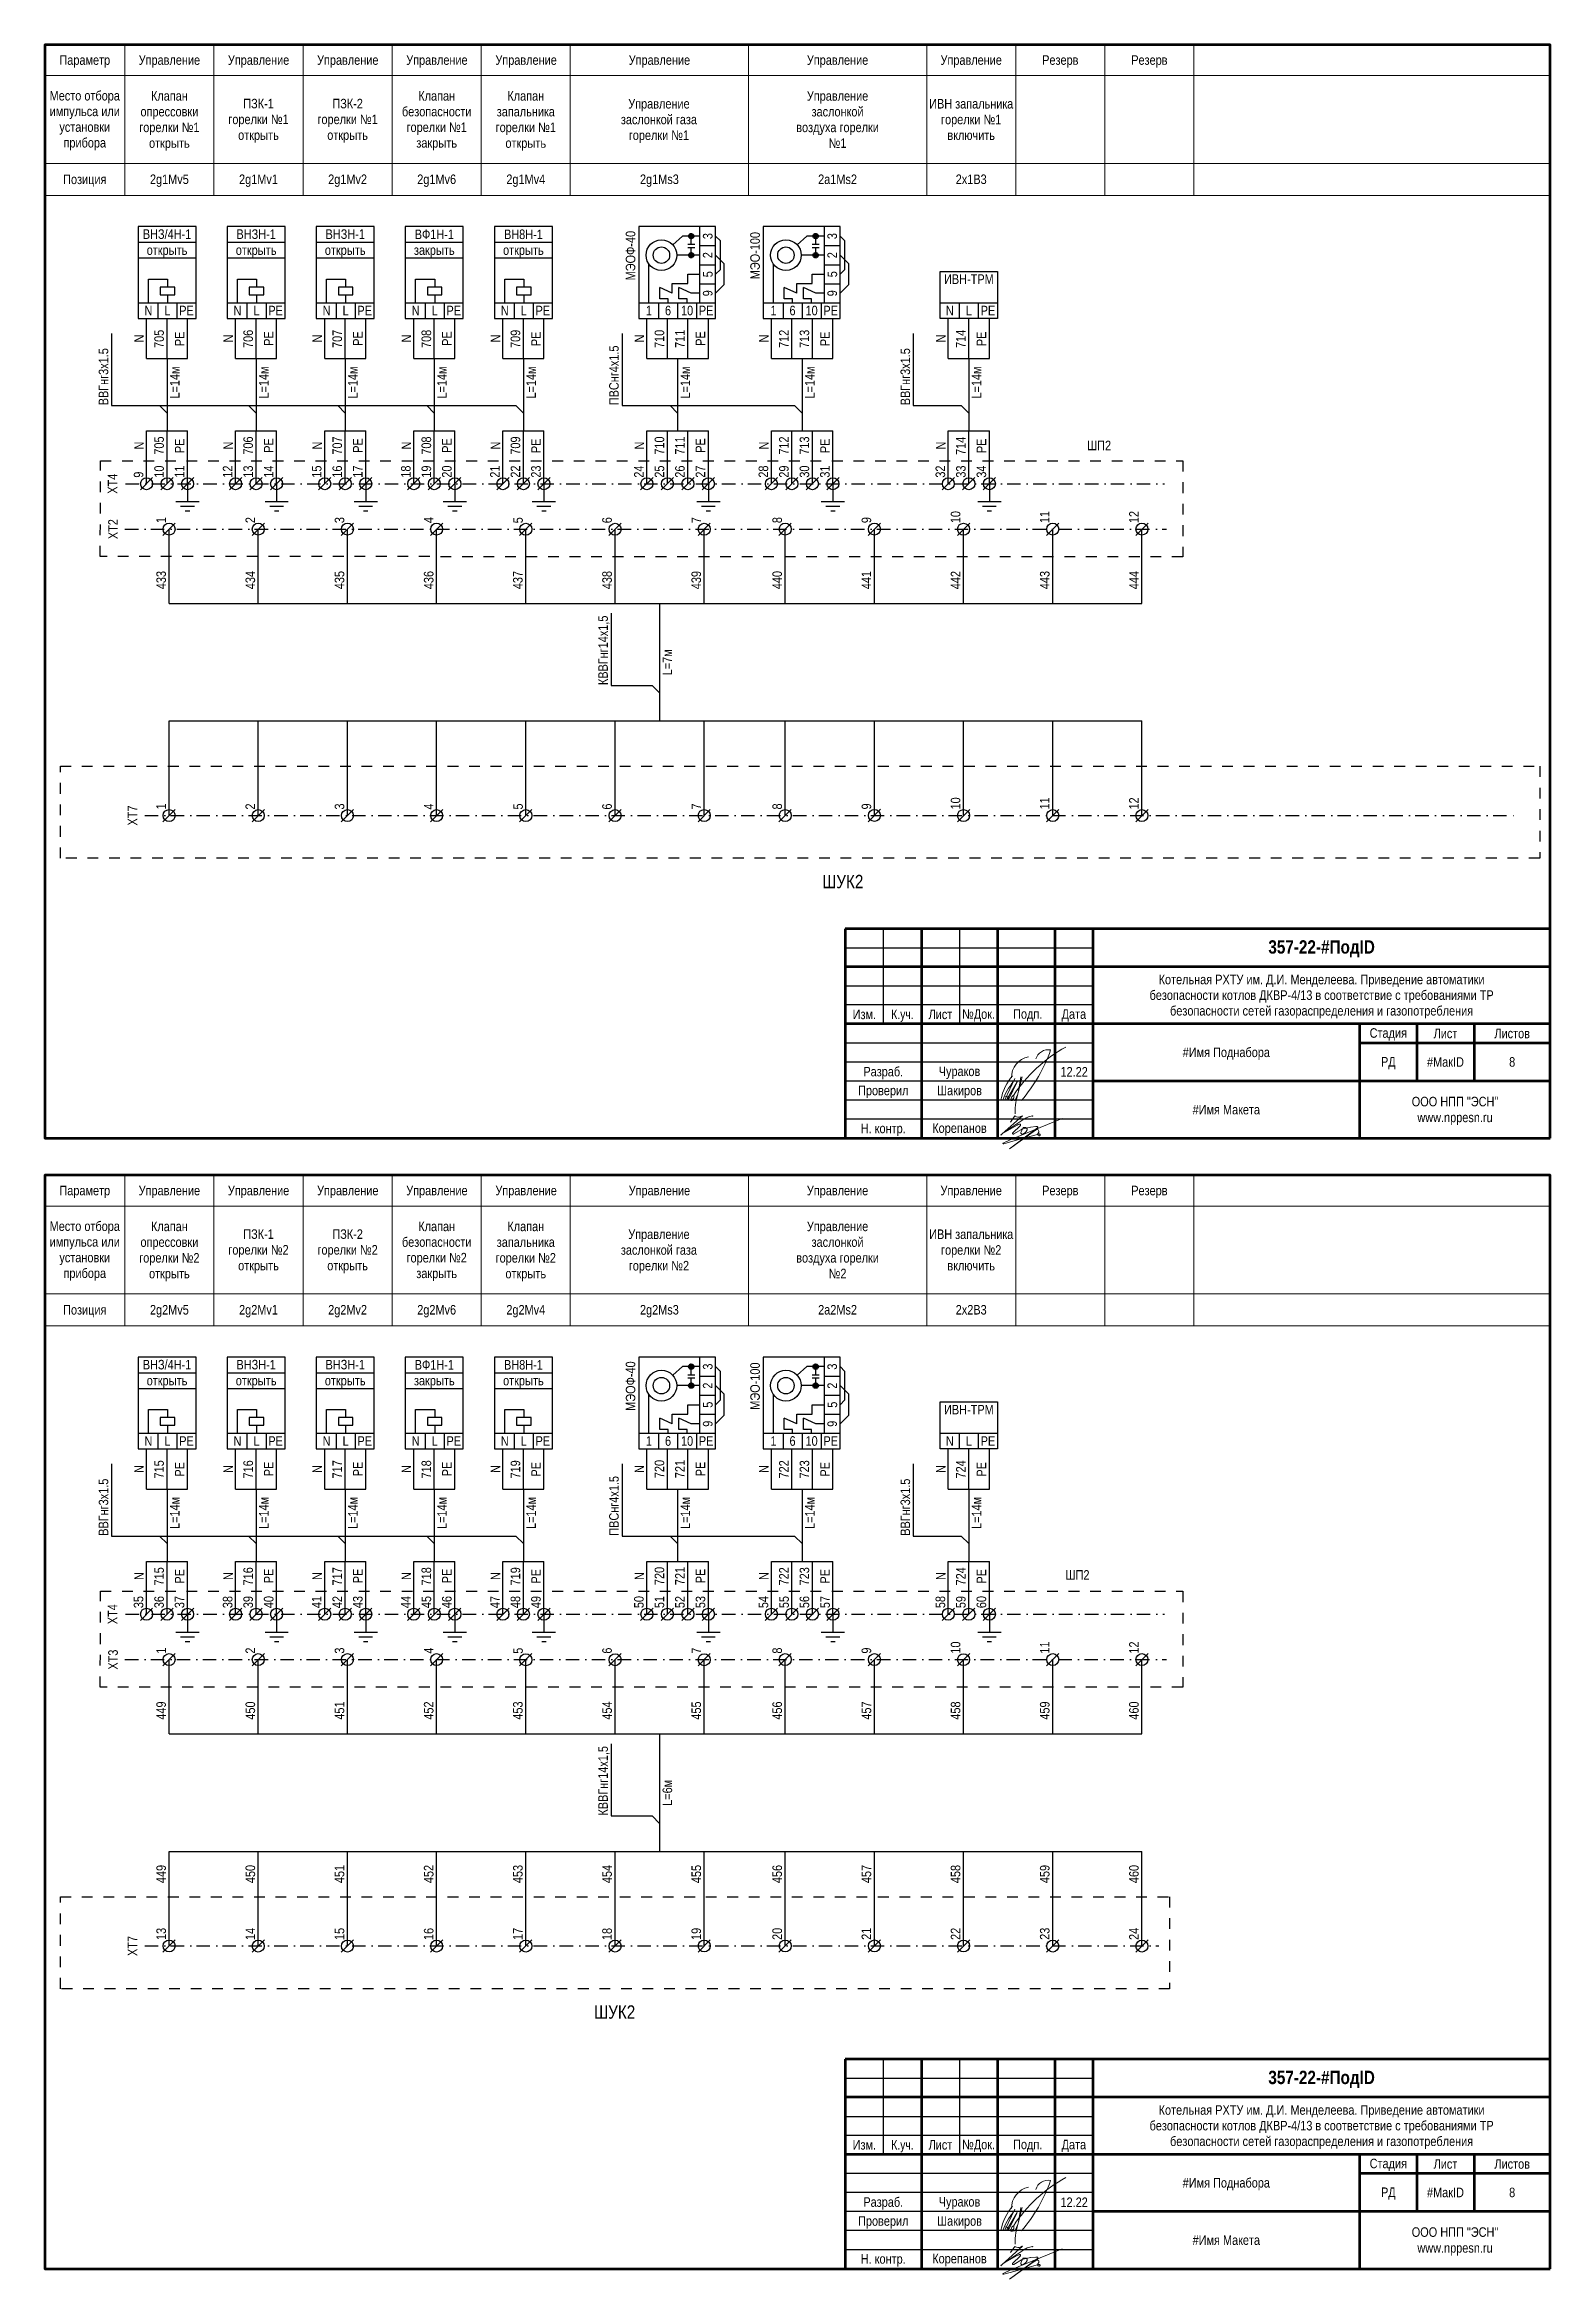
# Model space of a CAD drawing. Header units: millimetres. Extents: x -6000 to 26000, y -6000 to 26000.
# Drawn here: x 20 to 415, y -3628 to -3041 of the extents above; entities that cross this region are included whole.
import ezdxf

# ---------------------------------------------------------------- set-up
doc = ezdxf.new("R2010")
doc.units = ezdxf.units.MM
doc.header["$MEASUREMENT"] = 0
doc.linetypes.add('Штриховая', pattern=[5.644444, 2.822222, -2.822222])
doc.linetypes.add('Штрихпунктирная', pattern=[6.702778, 3.527778, -1.763889, 0, -1.411111])
for name, color, linetype, lineweight in [('0_Ном._пера__1', 7, 'Continuous', 15), ('0_Ном._пера__21', 7, 'Continuous', 30), ('0_Ном._пера__246', 7, 'Continuous', 100), ('2D - Общий_Ном._пера__1', 7, 'Continuous', 15), ('2D - Общий_Ном._пера__21', 7, 'Continuous', 30), ('2D - Общий_Ном._пера__41', 7, 'Continuous', 60), ('Аннотация - Текст_Ном._пера__1', 7, 'Continuous', 15)]:
    doc.layers.add(name, color=color, linetype=linetype, lineweight=lineweight)
doc.layers.add('0_Ном._пера__9', color=7, linetype='Continuous', lineweight=15, true_color=0x3dad99)
doc.styles.add('СГЕНЕРИР_СТИЛЬ_1', font='')
doc.styles.add('СГЕНЕРИР_СТИЛЬ_4', font='')
doc.styles.get('СГЕНЕРИР_СТИЛЬ_1').set_extended_font_data('Arial Narrow')
doc.styles.get('СГЕНЕРИР_СТИЛЬ_4').set_extended_font_data('Arial Narrow', bold=True)

msp = doc.modelspace()

# ---------------------------------------------------------------- texts
at = {"layer": '0_Ном._пера__1', "color": 7, "linetype": 'Continuous', "lineweight": 15, "attachment_point": 5}
for s, insert, char_height, style in [('\\A1;{\\pqc;\\fArial Narrow|b1|i0|c204|p34;357-22\\fArial Narrow|b1|i0|c204|p34;-\\fArial Narrow|b1|i0|c204|p34;#ПодID}', (355, -3278.69), 3.5, 'СГЕНЕРИР_СТИЛЬ_4'), ('\\A1;{\\pqc;\\fArial Narrow|b0|i0|c204|p34;Изм.}', (235.04, -3295.89), 2.5, 'СГЕНЕРИР_СТИЛЬ_1'), ('\\A1;{\\W0.950000x;\\pqc;\\fArial Narrow|b0|i0|c204|p34;К.уч.}', (245.04, -3296.23), 2.5, 'СГЕНЕРИР_СТИЛЬ_1'), ('\\A1;{\\pqc;\\fArial Narrow|b0|i0|c204|p34;Лист}', (255, -3295.89), 2.5, 'СГЕНЕРИР_СТИЛЬ_1'), ('\\A1;{\\pqc;\\fArial Narrow|b0|i0|c204|p34;№Док.}', (265, -3296.16), 2.5, 'СГЕНЕРИР_СТИЛЬ_1'), ('\\A1;{\\pqc;\\fArial Narrow|b0|i0|c204|p34; Подп.}', (277.5, -3296.13), 2.5, 'СГЕНЕРИР_СТИЛЬ_1'), ('\\A1;{\\pqc;\\fArial Narrow|b0|i0|c204|p34;Дата}', (290, -3296.16), 2.5, 'СГЕНЕРИР_СТИЛЬ_1'), ('\\A1;{\\pqc;\\fArial Narrow|b0|i0|c204|p34;Стадия}', (372.5, -3301.13), 2.5, 'СГЕНЕРИР_СТИЛЬ_1'), ('\\A1;{\\pqc;\\fArial Narrow|b0|i0|c204|p34;Лист}', (387.5, -3300.91), 2.5, 'СГЕНЕРИР_СТИЛЬ_1'), ('\\A1;{\\pqc;\\fArial Narrow|b0|i0|c204|p34;Листов}', (405, -3300.91), 2.5, 'СГЕНЕРИР_СТИЛЬ_1'), ('\\A1;{\\pqc;\\fArial Narrow|b0|i0|c204|p34;#Имя Поднабора}', (330, -3306.21), 2.5, 'СГЕНЕРИР_СТИЛЬ_1'), ('\\A1;{\\pqc;\\fArial Narrow|b0|i0|c204|p34;РД}', (372.5, -3308.68), 2.5, 'СГЕНЕРИР_СТИЛЬ_1'), ('\\A1;{\\pqc;\\fArial Narrow|b0|i0|c204|p34;#МакID}', (387.5, -3308.39), 2.5, 'СГЕНЕРИР_СТИЛЬ_1'), ('\\A1;{\\pqc;\\fArial Narrow|b0|i0|c204|p34;#Имя Макета}', (330, -3320.89), 2.5, 'СГЕНЕРИР_СТИЛЬ_1'), ('\\A1;{\\pqc;\\fArial Narrow|b1|i0|c204|p34;357-22\\fArial Narrow|b1|i0|c204|p34;-\\fArial Narrow|b1|i0|c204|p34;#ПодID}', (355, -3575.37), 3.5, 'СГЕНЕРИР_СТИЛЬ_4'), ('\\A1;{\\pqc;\\fArial Narrow|b0|i0|c204|p34;Изм.}', (235.04, -3592.57), 2.5, 'СГЕНЕРИР_СТИЛЬ_1'), ('\\A1;{\\W0.950000x;\\pqc;\\fArial Narrow|b0|i0|c204|p34;К.уч.}', (245.04, -3592.91), 2.5, 'СГЕНЕРИР_СТИЛЬ_1'), ('\\A1;{\\pqc;\\fArial Narrow|b0|i0|c204|p34;Лист}', (255, -3592.57), 2.5, 'СГЕНЕРИР_СТИЛЬ_1'), ('\\A1;{\\pqc;\\fArial Narrow|b0|i0|c204|p34;№Док.}', (265, -3592.84), 2.5, 'СГЕНЕРИР_СТИЛЬ_1'), ('\\A1;{\\pqc;\\fArial Narrow|b0|i0|c204|p34; Подп.}', (277.5, -3592.81), 2.5, 'СГЕНЕРИР_СТИЛЬ_1'), ('\\A1;{\\pqc;\\fArial Narrow|b0|i0|c204|p34;Дата}', (290, -3592.84), 2.5, 'СГЕНЕРИР_СТИЛЬ_1'), ('\\A1;{\\pqc;\\fArial Narrow|b0|i0|c204|p34;Стадия}', (372.5, -3597.81), 2.5, 'СГЕНЕРИР_СТИЛЬ_1'), ('\\A1;{\\pqc;\\fArial Narrow|b0|i0|c204|p34;Лист}', (387.5, -3597.59), 2.5, 'СГЕНЕРИР_СТИЛЬ_1'), ('\\A1;{\\pqc;\\fArial Narrow|b0|i0|c204|p34;Листов}', (405, -3597.59), 2.5, 'СГЕНЕРИР_СТИЛЬ_1'), ('\\A1;{\\pqc;\\fArial Narrow|b0|i0|c204|p34;#Имя Поднабора}', (330, -3602.89), 2.5, 'СГЕНЕРИР_СТИЛЬ_1'), ('\\A1;{\\pqc;\\fArial Narrow|b0|i0|c204|p34;РД}', (372.5, -3605.36), 2.5, 'СГЕНЕРИР_СТИЛЬ_1'), ('\\A1;{\\pqc;\\fArial Narrow|b0|i0|c204|p34;#МакID}', (387.5, -3605.07), 2.5, 'СГЕНЕРИР_СТИЛЬ_1'), ('\\A1;{\\pqc;\\fArial Narrow|b0|i0|c204|p34;#Имя Макета}', (330, -3617.57), 2.5, 'СГЕНЕРИР_СТИЛЬ_1')]:
    msp.add_mtext(s, dxfattribs=dict(at, insert=insert, char_height=char_height, style=style))
at = {"layer": '0_Ном._пера__1', "color": 7, "linetype": 'Continuous', "lineweight": 15, "char_height": 2.5, "width": 102.1134, "attachment_point": 5, "line_spacing_factor": 0.984993, "style": 'СГЕНЕРИР_СТИЛЬ_1'}
for insert in [(355, -3291.21), (355, -3587.89)]:
    msp.add_mtext('\\A1;{\\pqc;\\fArial Narrow|b0|i0|c204|p34;Котельная РХТУ им. Д.И. Менделеева. Приведение автоматики безопасности котлов ДКВР-4/13 в соответствие с требованиями ТР безопасности сетей газораспределения и газопотребления}', dxfattribs=dict(at, insert=insert))
at = {"layer": '0_Ном._пера__1', "color": 7, "linetype": 'Continuous', "lineweight": 15, "char_height": 2.5, "attachment_point": 5, "line_spacing_factor": 0.996855, "style": 'СГЕНЕРИР_СТИЛЬ_1'}
for insert in [(390, -3321.22), (390, -3617.9)]:
    msp.add_mtext('\\A1;{\\pqc;\\fArial Narrow|b0|i0|c204|p34;ООО НПП "ЭСН"\\P\\pqc;\\fArial Narrow|b0|i0|c204|p34;www.nppesn.ru}', dxfattribs=dict(at, insert=insert))
at = {"layer": 'Аннотация - Текст_Ном._пера__1', "color": 7, "linetype": 'Continuous', "lineweight": 15, "attachment_point": 2, "style": 'СГЕНЕРИР_СТИЛЬ_1'}
for s, insert, char_height in [('\\A1;{\\pqc;\\fArial Narrow|b0|i0|c204|p34;Параметр}', (30.51, -3044.18), 2.5), ('\\A1;{\\pqc;\\fArial Narrow|b0|i0|c204|p34;Управление}', (52.71, -3044.18), 2.5), ('\\A1;{\\pqc;\\fArial Narrow|b0|i0|c204|p34;Управление}', (76.11, -3044.18), 2.5), ('\\A1;{\\pqc;\\fArial Narrow|b0|i0|c204|p34;Управление}', (99.51, -3044.18), 2.5), ('\\A1;{\\pqc;\\fArial Narrow|b0|i0|c204|p34;Управление}', (122.9, -3044.18), 2.5), ('\\A1;{\\pqc;\\fArial Narrow|b0|i0|c204|p34;Управление}', (146.3, -3044.18), 2.5), ('\\A1;{\\pqc;\\fArial Narrow|b0|i0|c204|p34;Управление}', (181.27, -3044.18), 2.5), ('\\A1;{\\pqc;\\fArial Narrow|b0|i0|c204|p34;Управление}', (228.01, -3044.18), 2.5), ('\\A1;{\\pqc;\\fArial Narrow|b0|i0|c204|p34;Управление}', (263.07, -3044.18), 2.5), ('\\A1;{\\pqc;\\fArial Narrow|b0|i0|c204|p34;Резерв}', (286.45, -3044.18), 2.5), ('\\A1;{\\pqc;\\fArial Narrow|b0|i0|c204|p34;Резерв}', (309.82, -3044.18), 2.5), ('\\A1;{\\pqc;\\fArial Narrow|b0|i0|c204|p34;Позиция}', (30.51, -3075.48), 2.5), ('\\A1;{\\pqc;\\fArial Narrow|b0|i0|c204|p34;2\\fArial Narrow|b0|i0|c204|p34;g1Mv5}', (52.71, -3075.47), 2.5), ('\\A1;{\\pqc;\\fArial Narrow|b0|i0|c204|p34;2\\fArial Narrow|b0|i0|c204|p34;g1Mv1}', (76.09, -3075.47), 2.5), ('\\A1;{\\pqc;\\fArial Narrow|b0|i0|c204|p34;2\\fArial Narrow|b0|i0|c204|p34;g1Mv2}', (99.46, -3075.47), 2.5), ('\\A1;{\\pqc;\\fArial Narrow|b0|i0|c204|p34;2\\fArial Narrow|b0|i0|c204|p34;g1Mv6}', (122.83, -3075.47), 2.5), ('\\A1;{\\pqc;\\fArial Narrow|b0|i0|c204|p34;2\\fArial Narrow|b0|i0|c204|p34;g1Mv4}', (146.21, -3075.47), 2.5), ('\\A1;{\\pqc;\\fArial Narrow|b0|i0|c204|p34;2\\fArial Narrow|b0|i0|c204|p34;g1Ms3}', (181.27, -3075.47), 2.5), ('\\A1;{\\pqc;\\fArial Narrow|b0|i0|c204|p34;2\\fArial Narrow|b0|i0|c204|p34;a1Ms2}', (228.01, -3075.47), 2.5), ('\\A1;{\\pqc;\\fArial Narrow|b0|i0|c204|p34;2\\fArial Narrow|b0|i0|c204|p34;x1B3}', (263.07, -3075.47), 2.5), ('\\A1;{\\pqc;\\fArial Narrow|b0|i0|c204|p34;ВНЗ/4Н-1}', (52.1, -3089.87), 2.5), ('\\A1;{\\pqc;\\fArial Narrow|b0|i0|c204|p34;ВНЗН-1}', (75.47, -3089.87), 2.5), ('\\A1;{\\pqc;\\fArial Narrow|b0|i0|c204|p34;ВНЗН-1}', (98.84, -3089.87), 2.5), ('\\A1;{\\pqc;\\fArial Narrow|b0|i0|c204|p34;ВФ1Н-1}', (122.22, -3089.91), 2.5), ('\\A1;{\\pqc;\\fArial Narrow|b0|i0|c204|p34;ВН8Н-1}', (145.59, -3089.91), 2.5), ('\\A1;{\\pqc;\\fArial Narrow|b0|i0|c204|p34;открыть}', (52.1, -3094.06), 2.5), ('\\A1;{\\pqc;\\fArial Narrow|b0|i0|c204|p34;открыть}', (75.47, -3094.06), 2.5), ('\\A1;{\\pqc;\\fArial Narrow|b0|i0|c204|p34;открыть}', (98.84, -3094.06), 2.5), ('\\A1;{\\pqc;\\fArial Narrow|b0|i0|c204|p34;закрыть}', (122.22, -3094.06), 2.5), ('\\A1;{\\pqc;\\fArial Narrow|b0|i0|c204|p34;открыть}', (145.59, -3094.06), 2.5), ('\\A1;{\\pqc;\\fArial Narrow|b0|i0|c204|p34;ИВН-ТРМ}', (262.46, -3101.68), 2.5), ('\\A1;{\\pqc;\\fArial Narrow|b0|i0|c204|p34;N}', (47.2, -3109.92), 2.5), ('\\A1;{\\pqc;\\fArial Narrow|b0|i0|c204|p34;L}', (52.2, -3109.92), 2.5), ('\\A1;{\\pqc;\\fArial Narrow|b0|i0|c204|p34;PE}', (57.2, -3109.92), 2.5), ('\\A1;{\\pqc;\\fArial Narrow|b0|i0|c204|p34;N}', (70.57, -3109.92), 2.5), ('\\A1;{\\pqc;\\fArial Narrow|b0|i0|c204|p34;L}', (75.57, -3109.92), 2.5), ('\\A1;{\\pqc;\\fArial Narrow|b0|i0|c204|p34;PE}', (80.57, -3109.92), 2.5), ('\\A1;{\\pqc;\\fArial Narrow|b0|i0|c204|p34;N}', (93.95, -3109.92), 2.5), ('\\A1;{\\pqc;\\fArial Narrow|b0|i0|c204|p34;L}', (98.95, -3109.92), 2.5), ('\\A1;{\\pqc;\\fArial Narrow|b0|i0|c204|p34;PE}', (103.95, -3109.92), 2.5), ('\\A1;{\\pqc;\\fArial Narrow|b0|i0|c204|p34;N}', (117.32, -3109.92), 2.5), ('\\A1;{\\pqc;\\fArial Narrow|b0|i0|c204|p34;L}', (122.32, -3109.92), 2.5), ('\\A1;{\\pqc;\\fArial Narrow|b0|i0|c204|p34;PE}', (127.32, -3109.92), 2.5), ('\\A1;{\\pqc;\\fArial Narrow|b0|i0|c204|p34;N}', (140.69, -3109.92), 2.5), ('\\A1;{\\pqc;\\fArial Narrow|b0|i0|c204|p34;L}', (145.69, -3109.92), 2.5), ('\\A1;{\\pqc;\\fArial Narrow|b0|i0|c204|p34;PE}', (150.69, -3109.92), 2.5), ('\\A1;{\\pqc;\\fArial Narrow|b0|i0|c204|p34;1}', (178.53, -3109.91), 2.5), ('\\A1;{\\pqc;\\fArial Narrow|b0|i0|c204|p34;6}', (183.53, -3109.91), 2.5), ('\\A1;{\\pqc;\\fArial Narrow|b0|i0|c204|p34;10}', (188.53, -3109.91), 2.5), ('\\A1;{\\pqc;\\fArial Narrow|b0|i0|c204|p34;PE}', (193.53, -3109.92), 2.5), ('\\A1;{\\pqc;\\fArial Narrow|b0|i0|c204|p34;1}', (211.2, -3109.91), 2.5), ('\\A1;{\\pqc;\\fArial Narrow|b0|i0|c204|p34;6}', (216.2, -3109.91), 2.5), ('\\A1;{\\pqc;\\fArial Narrow|b0|i0|c204|p34;10}', (221.2, -3109.91), 2.5), ('\\A1;{\\pqc;\\fArial Narrow|b0|i0|c204|p34;PE}', (226.2, -3109.92), 2.5), ('\\A1;{\\pqc;\\fArial Narrow|b0|i0|c204|p34;N}', (257.46, -3109.92), 2.5), ('\\A1;{\\pqc;\\fArial Narrow|b0|i0|c204|p34;L}', (262.46, -3109.92), 2.5), ('\\A1;{\\pqc;\\fArial Narrow|b0|i0|c204|p34;PE}', (267.46, -3109.92), 2.5), ('\\A1;{\\pqc;\\fArial Narrow|b0|i0|c204|p34;ШП\\fArial Narrow|b0|i0|c204|p34;2}', (296.63, -3145.33), 2.5), ('\\A1;{\\pqc;\\fArial Narrow|b0|i0|c204|p34;ШУК\\fArial Narrow|b0|i0|c204|p34;2}', (229.39, -3259.27), 3.5), ('\\A1;{\\pqc;\\fArial Narrow|b0|i0|c204|p34;8}', (405, -3307.11), 2.5), ('\\A1;{\\pqc;\\fArial Narrow|b0|i0|c204|p34;Разраб.}', (240, -3309.65), 2.5), ('\\A1;{\\pqc;\\fArial Narrow|b0|i0|c204|p34;Чураков}', (260, -3309.57), 2.5), ('\\A1;{\\pqc;\\fArial Narrow|b0|i0|c204|p34;12.22}', (290.08, -3309.7), 2.5), ('\\A1;{\\pqc;\\fArial Narrow|b0|i0|c204|p34;Проверил}', (240, -3314.61), 2.5), ('\\A1;{\\pqc;\\fArial Narrow|b0|i0|c204|p34;Шакиров}', (260, -3314.61), 2.5), ('\\A1;{\\pqc;\\fArial Narrow|b0|i0|c204|p34;Н. контр.}', (240, -3324.56), 2.5), ('\\A1;{\\pqc;\\fArial Narrow|b0|i0|c204|p34;Корепанов}', (260, -3324.48), 2.5), ('\\A1;{\\pqc;\\fArial Narrow|b0|i0|c204|p34;Параметр}', (30.51, -3340.86), 2.5), ('\\A1;{\\pqc;\\fArial Narrow|b0|i0|c204|p34;Управление}', (52.71, -3340.86), 2.5), ('\\A1;{\\pqc;\\fArial Narrow|b0|i0|c204|p34;Управление}', (76.11, -3340.86), 2.5), ('\\A1;{\\pqc;\\fArial Narrow|b0|i0|c204|p34;Управление}', (99.51, -3340.86), 2.5), ('\\A1;{\\pqc;\\fArial Narrow|b0|i0|c204|p34;Управление}', (122.9, -3340.86), 2.5), ('\\A1;{\\pqc;\\fArial Narrow|b0|i0|c204|p34;Управление}', (146.3, -3340.86), 2.5), ('\\A1;{\\pqc;\\fArial Narrow|b0|i0|c204|p34;Управление}', (181.27, -3340.86), 2.5), ('\\A1;{\\pqc;\\fArial Narrow|b0|i0|c204|p34;Управление}', (228.01, -3340.86), 2.5), ('\\A1;{\\pqc;\\fArial Narrow|b0|i0|c204|p34;Управление}', (263.07, -3340.86), 2.5), ('\\A1;{\\pqc;\\fArial Narrow|b0|i0|c204|p34;Резерв}', (286.45, -3340.86), 2.5), ('\\A1;{\\pqc;\\fArial Narrow|b0|i0|c204|p34;Резерв}', (309.82, -3340.86), 2.5), ('\\A1;{\\pqc;\\fArial Narrow|b0|i0|c204|p34;Позиция}', (30.51, -3372.16), 2.5), ('\\A1;{\\pqc;\\fArial Narrow|b0|i0|c204|p34;2\\fArial Narrow|b0|i0|c204|p34;g2Mv5}', (52.71, -3372.15), 2.5), ('\\A1;{\\pqc;\\fArial Narrow|b0|i0|c204|p34;2\\fArial Narrow|b0|i0|c204|p34;g2Mv1}', (76.09, -3372.15), 2.5), ('\\A1;{\\pqc;\\fArial Narrow|b0|i0|c204|p34;2\\fArial Narrow|b0|i0|c204|p34;g2Mv2}', (99.46, -3372.15), 2.5), ('\\A1;{\\pqc;\\fArial Narrow|b0|i0|c204|p34;2\\fArial Narrow|b0|i0|c204|p34;g2Mv6}', (122.83, -3372.15), 2.5), ('\\A1;{\\pqc;\\fArial Narrow|b0|i0|c204|p34;2\\fArial Narrow|b0|i0|c204|p34;g2Mv4}', (146.21, -3372.15), 2.5), ('\\A1;{\\pqc;\\fArial Narrow|b0|i0|c204|p34;2\\fArial Narrow|b0|i0|c204|p34;g2Ms3}', (181.27, -3372.15), 2.5), ('\\A1;{\\pqc;\\fArial Narrow|b0|i0|c204|p34;2\\fArial Narrow|b0|i0|c204|p34;a2Ms2}', (228.01, -3372.15), 2.5), ('\\A1;{\\pqc;\\fArial Narrow|b0|i0|c204|p34;2\\fArial Narrow|b0|i0|c204|p34;x2B3}', (263.07, -3372.15), 2.5), ('\\A1;{\\pqc;\\fArial Narrow|b0|i0|c204|p34;ВНЗ/4Н-1}', (52.1, -3386.55), 2.5), ('\\A1;{\\pqc;\\fArial Narrow|b0|i0|c204|p34;ВНЗН-1}', (75.47, -3386.55), 2.5), ('\\A1;{\\pqc;\\fArial Narrow|b0|i0|c204|p34;ВНЗН-1}', (98.84, -3386.55), 2.5), ('\\A1;{\\pqc;\\fArial Narrow|b0|i0|c204|p34;ВФ1Н-1}', (122.22, -3386.59), 2.5), ('\\A1;{\\pqc;\\fArial Narrow|b0|i0|c204|p34;ВН8Н-1}', (145.59, -3386.59), 2.5), ('\\A1;{\\pqc;\\fArial Narrow|b0|i0|c204|p34;открыть}', (52.1, -3390.74), 2.5), ('\\A1;{\\pqc;\\fArial Narrow|b0|i0|c204|p34;открыть}', (75.47, -3390.74), 2.5), ('\\A1;{\\pqc;\\fArial Narrow|b0|i0|c204|p34;открыть}', (98.84, -3390.74), 2.5), ('\\A1;{\\pqc;\\fArial Narrow|b0|i0|c204|p34;закрыть}', (122.22, -3390.74), 2.5), ('\\A1;{\\pqc;\\fArial Narrow|b0|i0|c204|p34;открыть}', (145.59, -3390.74), 2.5), ('\\A1;{\\pqc;\\fArial Narrow|b0|i0|c204|p34;ИВН-ТРМ}', (262.46, -3398.36), 2.5), ('\\A1;{\\pqc;\\fArial Narrow|b0|i0|c204|p34;N}', (47.2, -3406.6), 2.5), ('\\A1;{\\pqc;\\fArial Narrow|b0|i0|c204|p34;L}', (52.2, -3406.6), 2.5), ('\\A1;{\\pqc;\\fArial Narrow|b0|i0|c204|p34;PE}', (57.2, -3406.6), 2.5), ('\\A1;{\\pqc;\\fArial Narrow|b0|i0|c204|p34;N}', (70.57, -3406.6), 2.5), ('\\A1;{\\pqc;\\fArial Narrow|b0|i0|c204|p34;L}', (75.57, -3406.6), 2.5), ('\\A1;{\\pqc;\\fArial Narrow|b0|i0|c204|p34;PE}', (80.57, -3406.6), 2.5), ('\\A1;{\\pqc;\\fArial Narrow|b0|i0|c204|p34;N}', (93.95, -3406.6), 2.5), ('\\A1;{\\pqc;\\fArial Narrow|b0|i0|c204|p34;L}', (98.95, -3406.6), 2.5), ('\\A1;{\\pqc;\\fArial Narrow|b0|i0|c204|p34;PE}', (103.95, -3406.6), 2.5), ('\\A1;{\\pqc;\\fArial Narrow|b0|i0|c204|p34;N}', (117.32, -3406.6), 2.5), ('\\A1;{\\pqc;\\fArial Narrow|b0|i0|c204|p34;L}', (122.32, -3406.6), 2.5), ('\\A1;{\\pqc;\\fArial Narrow|b0|i0|c204|p34;PE}', (127.32, -3406.6), 2.5), ('\\A1;{\\pqc;\\fArial Narrow|b0|i0|c204|p34;N}', (140.69, -3406.6), 2.5), ('\\A1;{\\pqc;\\fArial Narrow|b0|i0|c204|p34;L}', (145.69, -3406.6), 2.5), ('\\A1;{\\pqc;\\fArial Narrow|b0|i0|c204|p34;PE}', (150.69, -3406.6), 2.5), ('\\A1;{\\pqc;\\fArial Narrow|b0|i0|c204|p34;1}', (178.53, -3406.59), 2.5), ('\\A1;{\\pqc;\\fArial Narrow|b0|i0|c204|p34;6}', (183.53, -3406.59), 2.5), ('\\A1;{\\pqc;\\fArial Narrow|b0|i0|c204|p34;10}', (188.53, -3406.59), 2.5), ('\\A1;{\\pqc;\\fArial Narrow|b0|i0|c204|p34;PE}', (193.53, -3406.6), 2.5), ('\\A1;{\\pqc;\\fArial Narrow|b0|i0|c204|p34;1}', (211.2, -3406.59), 2.5), ('\\A1;{\\pqc;\\fArial Narrow|b0|i0|c204|p34;6}', (216.2, -3406.59), 2.5), ('\\A1;{\\pqc;\\fArial Narrow|b0|i0|c204|p34;10}', (221.2, -3406.59), 2.5), ('\\A1;{\\pqc;\\fArial Narrow|b0|i0|c204|p34;PE}', (226.2, -3406.6), 2.5), ('\\A1;{\\pqc;\\fArial Narrow|b0|i0|c204|p34;N}', (257.46, -3406.6), 2.5), ('\\A1;{\\pqc;\\fArial Narrow|b0|i0|c204|p34;L}', (262.46, -3406.6), 2.5), ('\\A1;{\\pqc;\\fArial Narrow|b0|i0|c204|p34;PE}', (267.46, -3406.6), 2.5), ('\\A1;{\\pqc;\\fArial Narrow|b0|i0|c204|p34;ШП\\fArial Narrow|b0|i0|c204|p34;2}', (290.97, -3441.74), 2.5), ('\\A1;{\\pqc;\\fArial Narrow|b0|i0|c204|p34;ШУ\\fArial Narrow|b0|i0|c204|p34;К\\fArial Narrow|b0|i0|c204|p34;2}', (169.54, -3555.95), 3.5), ('\\A1;{\\pqc;\\fArial Narrow|b0|i0|c204|p34;Разраб.}', (240, -3606.32), 2.5), ('\\A1;{\\pqc;\\fArial Narrow|b0|i0|c204|p34;Чураков}', (260, -3606.25), 2.5), ('\\A1;{\\pqc;\\fArial Narrow|b0|i0|c204|p34;12.22}', (290.08, -3606.38), 2.5), ('\\A1;{\\pqc;\\fArial Narrow|b0|i0|c204|p34;8}', (405, -3603.79), 2.5), ('\\A1;{\\pqc;\\fArial Narrow|b0|i0|c204|p34;Проверил}', (240, -3611.29), 2.5), ('\\A1;{\\pqc;\\fArial Narrow|b0|i0|c204|p34;Шакиров}', (260, -3611.29), 2.5), ('\\A1;{\\pqc;\\fArial Narrow|b0|i0|c204|p34;Н. контр.}', (240, -3621.24), 2.5), ('\\A1;{\\pqc;\\fArial Narrow|b0|i0|c204|p34;Корепанов}', (260, -3621.16), 2.5)]:
    msp.add_mtext(s, dxfattribs=dict(at, insert=insert, char_height=char_height))
at = {"layer": 'Аннотация - Текст_Ном._пера__1', "color": 7, "linetype": 'Continuous', "lineweight": 15, "char_height": 2.5, "attachment_point": 2, "style": 'СГЕНЕРИР_СТИЛЬ_1'}
for s, insert, width, line_spacing_factor in [('\\A1;{\\pqc;\\fArial Narrow|b0|i0|c204|p34;Место отбора импульса или установки прибора}', (30.51, -3053.54), 21.0254, 0.986465), ('\\A1;{\\pqc;\\fArial Narrow|b0|i0|c204|p34;Клапан опрессовки горелки №1 открыт\\fArial Narrow|b0|i0|c204|p34;ь}', (52.71, -3053.59), 23.3734, 0.990186), ('\\A1;{\\pqc;\\fArial Narrow|b0|i0|c204|p34;Клапан безопасности горелки №1 закрыть}', (122.84, -3053.59), 23.3734, 0.985638), ('\\A1;{\\pqc;\\fArial Narrow|b0|i0|c204|p34;Клапан запальника горелки №1 открыть}', (146.21, -3053.59), 23.3734, 0.990186), ('\\A1;{\\pqc;\\fArial Narrow|b0|i0|c204|p34;Управление з\\fArial Narrow|b0|i0|c204|p34;аслонк\\fArial Narrow|b0|i0|c204|p34;ой\\fArial Narrow|b0|i0|c204|p34; воздуха горелки №1}', (228.01, -3053.6), 23.3734, 0.989585), ('\\A1;{\\pqc;\\fArial Narrow|b0|i0|c204|p34;ПЗК-1\\P\\pqc;\\fArial Narrow|b0|i0|c204|p34;горелки №1 открыть}', (76.09, -3055.61), 23.3734, 0.991331), ('\\A1;{\\pqc;\\fArial Narrow|b0|i0|c204|p34;ПЗК-2\\P\\pqc;\\fArial Narrow|b0|i0|c204|p34;горелки №1 открыть}', (99.47, -3055.61), 23.3734, 0.991331), ('\\A1;{\\pqc;\\fArial Narrow|b0|i0|c204|p34;Управление з\\fArial Narrow|b0|i0|c204|p34;аслонк\\fArial Narrow|b0|i0|c204|p34;ой\\fArial Narrow|b0|i0|c204|p34; газа горелки №1}', (181.15, -3055.65), 23.3734, 0.991143), ('\\A1;{\\pqc;\\fArial Narrow|b0|i0|c204|p34;ИВН запальника горелки №1 включить}', (263.07, -3055.65), 23.3734, 0.990239), ('\\A1;{\\pqc;\\fArial Narrow|b0|i0|c204|p34;Место отбора импульса или установки прибора}', (30.51, -3350.22), 21.0254, 0.986465), ('\\A1;{\\pqc;\\fArial Narrow|b0|i0|c204|p34;Клапан опрессовки горелки №\\fArial Narrow|b0|i0|c204|p34;2\\fArial Narrow|b0|i0|c204|p34; открыть}', (52.71, -3350.27), 23.3734, 0.990186), ('\\A1;{\\pqc;\\fArial Narrow|b0|i0|c204|p34;ПЗК-1\\P\\pqc;\\fArial Narrow|b0|i0|c204|p34;горелки №\\fArial Narrow|b0|i0|c204|p34;2\\fArial Narrow|b0|i0|c204|p34; открыть}', (76.09, -3352.29), 23.3734, 0.991331), ('\\A1;{\\pqc;\\fArial Narrow|b0|i0|c204|p34;ПЗК-2\\P\\pqc;\\fArial Narrow|b0|i0|c204|p34;горелки №\\fArial Narrow|b0|i0|c204|p34;2\\fArial Narrow|b0|i0|c204|p34; открыть}', (99.47, -3352.29), 23.3734, 0.991331), ('\\A1;{\\pqc;\\fArial Narrow|b0|i0|c204|p34;Клапан безопасности горелки №\\fArial Narrow|b0|i0|c204|p34;2\\fArial Narrow|b0|i0|c204|p34; закрыть}', (122.84, -3350.27), 23.3734, 0.985638), ('\\A1;{\\pqc;\\fArial Narrow|b0|i0|c204|p34;Клапан запальника горелки №\\fArial Narrow|b0|i0|c204|p34;2\\fArial Narrow|b0|i0|c204|p34; открыть}', (146.21, -3350.27), 23.3734, 0.990186), ('\\A1;{\\pqc;\\fArial Narrow|b0|i0|c204|p34;Управление заслонкой газа горелки №\\fArial Narrow|b0|i0|c204|p34;2}', (181.15, -3352.33), 23.3734, 0.991143), ('\\A1;{\\pqc;\\fArial Narrow|b0|i0|c204|p34;Управление заслонкой воздуха горелки №\\fArial Narrow|b0|i0|c204|p34;2}', (228.01, -3350.27), 23.3734, 0.989585), ('\\A1;{\\pqc;\\fArial Narrow|b0|i0|c204|p34;ИВН запальника горелки №\\fArial Narrow|b0|i0|c204|p34;2\\fArial Narrow|b0|i0|c204|p34; включить}', (263.07, -3352.33), 23.3734, 0.990239)]:
    msp.add_mtext(s, dxfattribs=dict(at, insert=insert, width=width, line_spacing_factor=line_spacing_factor))
at = {"layer": 'Аннотация - Текст_Ном._пера__1', "color": 7, "linetype": 'Continuous', "lineweight": 15, "char_height": 2.5, "attachment_point": 2, "rotation": 90, "style": 'СГЕНЕРИР_СТИЛЬ_1'}
for s, insert in [('\\A1;{\\pqc;\\fArial Narrow|b0|i0|c204|p34;МЭО\\fArial Narrow|b0|i0|c204|p34;Ф\\fArial Narrow|b0|i0|c204|p34;-40}', (172.45, -3096.76)), ('\\A1;{\\pqc;\\fArial Narrow|b0|i0|c204|p34;3}', (192.69, -3091.64)), ('\\A1;{\\pqc;\\fArial Narrow|b0|i0|c204|p34;2}', (192.69, -3096.64)), ('\\A1;{\\pqc;\\fArial Narrow|b0|i0|c204|p34;МЭО-\\fArial Narrow|b0|i0|c204|p34;10\\fArial Narrow|b0|i0|c204|p34;0}', (205.11, -3096.76)), ('\\A1;{\\pqc;\\fArial Narrow|b0|i0|c204|p34;3}', (225.35, -3091.64)), ('\\A1;{\\pqc;\\fArial Narrow|b0|i0|c204|p34;2}', (225.35, -3096.64)), ('\\A1;{\\pqc;\\fArial Narrow|b0|i0|c204|p34;5}', (192.73, -3101.64)), ('\\A1;{\\pqc;\\fArial Narrow|b0|i0|c204|p34;5}', (225.39, -3101.64)), ('\\A1;{\\pqc;\\fArial Narrow|b0|i0|c204|p34;9}', (192.69, -3106.64)), ('\\A1;{\\pqc;\\fArial Narrow|b0|i0|c204|p34;9}', (225.35, -3106.64)), ('\\A1;{\\pqc;\\fArial Narrow|b0|i0|c204|p34;N}', (43.5, -3118.52)), ('\\A1;{\\pqc;\\fArial Narrow|b0|i0|c204|p34;70\\fArial Narrow|b0|i0|c204|p34;5}', (48.75, -3118.61)), ('\\A1;{\\pqc;\\fArial Narrow|b0|i0|c204|p34;PE}', (54.14, -3118.61)), ('\\A1;{\\pqc;\\fArial Narrow|b0|i0|c204|p34;N}', (66.88, -3118.52)), ('\\A1;{\\pqc;\\fArial Narrow|b0|i0|c204|p34;70\\fArial Narrow|b0|i0|c204|p34;6}', (72.12, -3118.61)), ('\\A1;{\\pqc;\\fArial Narrow|b0|i0|c204|p34;PE}', (77.52, -3118.52)), ('\\A1;{\\pqc;\\fArial Narrow|b0|i0|c204|p34;N}', (90.25, -3118.52)), ('\\A1;{\\pqc;\\fArial Narrow|b0|i0|c204|p34;70\\fArial Narrow|b0|i0|c204|p34;7}', (95.5, -3118.61)), ('\\A1;{\\pqc;\\fArial Narrow|b0|i0|c204|p34;PE}', (100.89, -3118.52)), ('\\A1;{\\pqc;\\fArial Narrow|b0|i0|c204|p34;N}', (113.62, -3118.52)), ('\\A1;{\\pqc;\\fArial Narrow|b0|i0|c204|p34;70\\fArial Narrow|b0|i0|c204|p34;8}', (118.87, -3118.61)), ('\\A1;{\\pqc;\\fArial Narrow|b0|i0|c204|p34;PE}', (124.26, -3118.52)), ('\\A1;{\\pqc;\\fArial Narrow|b0|i0|c204|p34;N}', (137, -3118.52)), ('\\A1;{\\pqc;\\fArial Narrow|b0|i0|c204|p34;70\\fArial Narrow|b0|i0|c204|p34;9}', (142.24, -3118.61)), ('\\A1;{\\pqc;\\fArial Narrow|b0|i0|c204|p34;PE}', (147.64, -3118.61)), ('\\A1;{\\pqc;\\fArial Narrow|b0|i0|c204|p34;N}', (174.77, -3118.52)), ('\\A1;{\\pqc;\\fArial Narrow|b0|i0|c204|p34;71\\fArial Narrow|b0|i0|c204|p34;0}', (180.02, -3118.61)), ('\\A1;{\\pqc;\\fArial Narrow|b0|i0|c204|p34;7\\fArial Narrow|b0|i0|c204|p34;11}', (185.4, -3118.61)), ('\\A1;{\\pqc;\\fArial Narrow|b0|i0|c204|p34;PE}', (190.79, -3118.52)), ('\\A1;{\\pqc;\\fArial Narrow|b0|i0|c204|p34;N}', (207.43, -3118.52)), ('\\A1;{\\pqc;\\fArial Narrow|b0|i0|c204|p34;71\\fArial Narrow|b0|i0|c204|p34;2}', (212.68, -3118.61)), ('\\A1;{\\pqc;\\fArial Narrow|b0|i0|c204|p34;7\\fArial Narrow|b0|i0|c204|p34;13}', (218.06, -3118.61)), ('\\A1;{\\pqc;\\fArial Narrow|b0|i0|c204|p34;PE}', (223.45, -3118.61)), ('\\A1;{\\pqc;\\fArial Narrow|b0|i0|c204|p34;N}', (253.86, -3118.52)), ('\\A1;{\\pqc;\\fArial Narrow|b0|i0|c204|p34;71\\fArial Narrow|b0|i0|c204|p34;4}', (259.11, -3118.61)), ('\\A1;{\\pqc;\\fArial Narrow|b0|i0|c204|p34;PE}', (264.5, -3118.61)), ('\\A1;{\\pqc;\\fArial Narrow|b0|i0|c204|p34;ВВГнг\\fArial Narrow|b0|i0|c204|p34;3\\fArial Narrow|b0|i0|c204|p34;х1.5}', (34.17, -3128.54)), ('\\A1;{\\pqc;\\fArial Narrow|b0|i0|c204|p34;ПВС\\fArial Narrow|b0|i0|c204|p34;нг4х1.5}', (168.09, -3128.19)), ('\\A1;{\\pqc;\\fArial Narrow|b0|i0|c204|p34;ВВГнг\\fArial Narrow|b0|i0|c204|p34;3\\fArial Narrow|b0|i0|c204|p34;х1.5}', (244.53, -3128.54)), ('\\A1;{\\pqc;\\fArial Narrow|b0|i0|c204|p34;L=1\\fArial Narrow|b0|i0|c204|p34;4\\fArial Narrow|b0|i0|c204|p34;м}', (52.87, -3130.05)), ('\\A1;{\\pqc;\\fArial Narrow|b0|i0|c204|p34;L=\\fArial Narrow|b0|i0|c204|p34;14\\fArial Narrow|b0|i0|c204|p34;м}', (76.24, -3130.05)), ('\\A1;{\\pqc;\\fArial Narrow|b0|i0|c204|p34;L=1\\fArial Narrow|b0|i0|c204|p34;4\\fArial Narrow|b0|i0|c204|p34;м}', (99.61, -3130.05)), ('\\A1;{\\pqc;\\fArial Narrow|b0|i0|c204|p34;L=1\\fArial Narrow|b0|i0|c204|p34;4\\fArial Narrow|b0|i0|c204|p34;м}', (122.99, -3130.05)), ('\\A1;{\\pqc;\\fArial Narrow|b0|i0|c204|p34;L=1\\fArial Narrow|b0|i0|c204|p34;4\\fArial Narrow|b0|i0|c204|p34;м}', (146.36, -3130.05)), ('\\A1;{\\pqc;\\fArial Narrow|b0|i0|c204|p34;L=1\\fArial Narrow|b0|i0|c204|p34;4\\fArial Narrow|b0|i0|c204|p34;м}', (186.83, -3130.05)), ('\\A1;{\\pqc;\\fArial Narrow|b0|i0|c204|p34;L=1\\fArial Narrow|b0|i0|c204|p34;4\\fArial Narrow|b0|i0|c204|p34;м}', (219.49, -3130.05)), ('\\A1;{\\pqc;\\fArial Narrow|b0|i0|c204|p34;L=1\\fArial Narrow|b0|i0|c204|p34;4\\fArial Narrow|b0|i0|c204|p34;м}', (263.23, -3130.05)), ('\\A1;{\\pqc;\\fArial Narrow|b0|i0|c204|p34;N}', (43.5, -3146.61)), ('\\A1;{\\pqc;\\fArial Narrow|b0|i0|c204|p34;70\\fArial Narrow|b0|i0|c204|p34;5}', (48.75, -3146.61)), ('\\A1;{\\pqc;\\fArial Narrow|b0|i0|c204|p34;PE}', (54.14, -3146.68)), ('\\A1;{\\pqc;\\fArial Narrow|b0|i0|c204|p34;N}', (66.88, -3146.61)), ('\\A1;{\\pqc;\\fArial Narrow|b0|i0|c204|p34;70\\fArial Narrow|b0|i0|c204|p34;6}', (72.12, -3146.61)), ('\\A1;{\\pqc;\\fArial Narrow|b0|i0|c204|p34;PE}', (77.52, -3146.59)), ('\\A1;{\\pqc;\\fArial Narrow|b0|i0|c204|p34;N}', (90.25, -3146.61)), ('\\A1;{\\pqc;\\fArial Narrow|b0|i0|c204|p34;70\\fArial Narrow|b0|i0|c204|p34;7}', (95.5, -3146.61)), ('\\A1;{\\pqc;\\fArial Narrow|b0|i0|c204|p34;PE}', (100.89, -3146.59)), ('\\A1;{\\pqc;\\fArial Narrow|b0|i0|c204|p34;N}', (113.62, -3146.61)), ('\\A1;{\\pqc;\\fArial Narrow|b0|i0|c204|p34;70\\fArial Narrow|b0|i0|c204|p34;8}', (118.87, -3146.61)), ('\\A1;{\\pqc;\\fArial Narrow|b0|i0|c204|p34;PE}', (124.26, -3146.59)), ('\\A1;{\\pqc;\\fArial Narrow|b0|i0|c204|p34;N}', (137, -3146.61)), ('\\A1;{\\pqc;\\fArial Narrow|b0|i0|c204|p34;70\\fArial Narrow|b0|i0|c204|p34;9}', (142.24, -3146.61)), ('\\A1;{\\pqc;\\fArial Narrow|b0|i0|c204|p34;PE}', (147.64, -3146.68)), ('\\A1;{\\pqc;\\fArial Narrow|b0|i0|c204|p34;N}', (174.77, -3146.61)), ('\\A1;{\\pqc;\\fArial Narrow|b0|i0|c204|p34;71\\fArial Narrow|b0|i0|c204|p34;0}', (180.02, -3146.61)), ('\\A1;{\\pqc;\\fArial Narrow|b0|i0|c204|p34;7\\fArial Narrow|b0|i0|c204|p34;11}', (185.4, -3146.61)), ('\\A1;{\\pqc;\\fArial Narrow|b0|i0|c204|p34;PE}', (190.79, -3146.59)), ('\\A1;{\\pqc;\\fArial Narrow|b0|i0|c204|p34;N}', (207.43, -3146.61)), ('\\A1;{\\pqc;\\fArial Narrow|b0|i0|c204|p34;71\\fArial Narrow|b0|i0|c204|p34;2}', (212.68, -3146.61)), ('\\A1;{\\pqc;\\fArial Narrow|b0|i0|c204|p34;7\\fArial Narrow|b0|i0|c204|p34;13}', (218.06, -3146.61)), ('\\A1;{\\pqc;\\fArial Narrow|b0|i0|c204|p34;PE}', (223.45, -3146.68)), ('\\A1;{\\pqc;\\fArial Narrow|b0|i0|c204|p34;N}', (253.86, -3146.61)), ('\\A1;{\\pqc;\\fArial Narrow|b0|i0|c204|p34;71\\fArial Narrow|b0|i0|c204|p34;4}', (259.11, -3146.69)), ('\\A1;{\\pqc;\\fArial Narrow|b0|i0|c204|p34;PE}', (264.5, -3146.68)), ('\\A1;{\\pqc;\\fArial Narrow|b0|i0|c204|p34;XT\\fArial Narrow|b0|i0|c204|p34;4}', (36.55, -3156.62)), ('\\A1;{\\pqc;\\fArial Narrow|b0|i0|c204|p34;9}', (43.37, -3154.24)), ('\\A1;{\\pqc;\\fArial Narrow|b0|i0|c204|p34;10}', (48.75, -3153.44)), ('\\A1;{\\pqc;\\fArial Narrow|b0|i0|c204|p34;11}', (54.13, -3153.44)), ('\\A1;{\\pqc;\\fArial Narrow|b0|i0|c204|p34;12}', (66.74, -3153.44)), ('\\A1;{\\pqc;\\fArial Narrow|b0|i0|c204|p34;1\\fArial Narrow|b0|i0|c204|p34;3}', (72.12, -3153.44)), ('\\A1;{\\pqc;\\fArial Narrow|b0|i0|c204|p34;1\\fArial Narrow|b0|i0|c204|p34;4}', (77.51, -3153.44)), ('\\A1;{\\pqc;\\fArial Narrow|b0|i0|c204|p34;15}', (90.11, -3153.44)), ('\\A1;{\\pqc;\\fArial Narrow|b0|i0|c204|p34;1\\fArial Narrow|b0|i0|c204|p34;6}', (95.5, -3153.44)), ('\\A1;{\\pqc;\\fArial Narrow|b0|i0|c204|p34;1\\fArial Narrow|b0|i0|c204|p34;7}', (100.88, -3153.44)), ('\\A1;{\\pqc;\\fArial Narrow|b0|i0|c204|p34;18}', (113.49, -3153.44)), ('\\A1;{\\pqc;\\fArial Narrow|b0|i0|c204|p34;1\\fArial Narrow|b0|i0|c204|p34;9}', (118.87, -3153.44)), ('\\A1;{\\pqc;\\fArial Narrow|b0|i0|c204|p34;20}', (124.25, -3153.44)), ('\\A1;{\\pqc;\\fArial Narrow|b0|i0|c204|p34;21}', (136.86, -3153.44)), ('\\A1;{\\pqc;\\fArial Narrow|b0|i0|c204|p34;22}', (142.24, -3153.44)), ('\\A1;{\\pqc;\\fArial Narrow|b0|i0|c204|p34;23}', (147.63, -3153.44)), ('\\A1;{\\pqc;\\fArial Narrow|b0|i0|c204|p34;24}', (174.63, -3153.44)), ('\\A1;{\\pqc;\\fArial Narrow|b0|i0|c204|p34;25}', (180.02, -3153.44)), ('\\A1;{\\pqc;\\fArial Narrow|b0|i0|c204|p34;26}', (185.4, -3153.44)), ('\\A1;{\\pqc;\\fArial Narrow|b0|i0|c204|p34;27}', (190.78, -3153.44)), ('\\A1;{\\pqc;\\fArial Narrow|b0|i0|c204|p34;28}', (207.3, -3153.44)), ('\\A1;{\\pqc;\\fArial Narrow|b0|i0|c204|p34;29}', (212.68, -3153.44)), ('\\A1;{\\pqc;\\fArial Narrow|b0|i0|c204|p34;30}', (218.06, -3153.44)), ('\\A1;{\\pqc;\\fArial Narrow|b0|i0|c204|p34;31}', (223.44, -3153.44)), ('\\A1;{\\pqc;\\fArial Narrow|b0|i0|c204|p34;32}', (253.73, -3153.44)), ('\\A1;{\\pqc;\\fArial Narrow|b0|i0|c204|p34;33}', (259.11, -3153.44)), ('\\A1;{\\pqc;\\fArial Narrow|b0|i0|c204|p34;34}', (264.49, -3153.44)), ('\\A1;{\\pqc;\\fArial Narrow|b0|i0|c204|p34;XT\\fArial Narrow|b0|i0|c204|p34;2}', (36.67, -3168.54)), ('\\A1;{\\pqc;\\fArial Narrow|b0|i0|c204|p34;1}', (49.29, -3166.17)), ('\\A1;{\\pqc;\\fArial Narrow|b0|i0|c204|p34;2}', (72.69, -3166.17)), ('\\A1;{\\pqc;\\fArial Narrow|b0|i0|c204|p34;3}', (96.09, -3166.17)), ('\\A1;{\\pqc;\\fArial Narrow|b0|i0|c204|p34;4}', (119.5, -3166.17)), ('\\A1;{\\pqc;\\fArial Narrow|b0|i0|c204|p34;5}', (142.92, -3166.21)), ('\\A1;{\\pqc;\\fArial Narrow|b0|i0|c204|p34;6}', (166.28, -3166.2)), ('\\A1;{\\pqc;\\fArial Narrow|b0|i0|c204|p34;7}', (189.72, -3166.2)), ('\\A1;{\\pqc;\\fArial Narrow|b0|i0|c204|p34;8}', (210.92, -3166.17)), ('\\A1;{\\pqc;\\fArial Narrow|b0|i0|c204|p34;9}', (234.32, -3166.17)), ('\\A1;{\\pqc;\\fArial Narrow|b0|i0|c204|p34;10}', (257.72, -3165.38)), ('\\A1;{\\pqc;\\fArial Narrow|b0|i0|c204|p34;1\\fArial Narrow|b0|i0|c204|p34;1}', (281.11, -3165.37)), ('\\A1;{\\pqc;\\fArial Narrow|b0|i0|c204|p34;1\\fArial Narrow|b0|i0|c204|p34;2}', (304.51, -3165.37)), ('\\A1;{\\pqc;\\fArial Narrow|b0|i0|c204|p34;4\\fArial Narrow|b0|i0|c204|p34;33}', (49.29, -3181.91)), ('\\A1;{\\pqc;\\fArial Narrow|b0|i0|c204|p34;4\\fArial Narrow|b0|i0|c204|p34;34}', (72.69, -3181.91)), ('\\A1;{\\pqc;\\fArial Narrow|b0|i0|c204|p34;4\\fArial Narrow|b0|i0|c204|p34;35}', (96.09, -3181.91)), ('\\A1;{\\pqc;\\fArial Narrow|b0|i0|c204|p34;4\\fArial Narrow|b0|i0|c204|p34;36}', (119.49, -3181.91)), ('\\A1;{\\pqc;\\fArial Narrow|b0|i0|c204|p34;4\\fArial Narrow|b0|i0|c204|p34;37}', (142.88, -3181.91)), ('\\A1;{\\pqc;\\fArial Narrow|b0|i0|c204|p34;4\\fArial Narrow|b0|i0|c204|p34;38}', (166.28, -3181.91)), ('\\A1;{\\pqc;\\fArial Narrow|b0|i0|c204|p34;4\\fArial Narrow|b0|i0|c204|p34;39}', (189.68, -3181.91)), ('\\A1;{\\pqc;\\fArial Narrow|b0|i0|c204|p34;4\\fArial Narrow|b0|i0|c204|p34;40}', (210.92, -3181.91)), ('\\A1;{\\pqc;\\fArial Narrow|b0|i0|c204|p34;4\\fArial Narrow|b0|i0|c204|p34;41}', (234.32, -3181.91)), ('\\A1;{\\pqc;\\fArial Narrow|b0|i0|c204|p34;4\\fArial Narrow|b0|i0|c204|p34;42}', (257.72, -3181.91)), ('\\A1;{\\pqc;\\fArial Narrow|b0|i0|c204|p34;44\\fArial Narrow|b0|i0|c204|p34;3}', (281.11, -3181.91)), ('\\A1;{\\pqc;\\fArial Narrow|b0|i0|c204|p34;44\\fArial Narrow|b0|i0|c204|p34;4}', (304.52, -3181.91)), ('\\A1;{\\pqc;\\fArial Narrow|b0|i0|c204|p34;КВВГнг1\\fArial Narrow|b0|i0|c204|p34;4\\fArial Narrow|b0|i0|c204|p34;х1,5}', (165.24, -3200.34)), ('\\A1;{\\pqc;\\fArial Narrow|b0|i0|c204|p34;L=\\fArial Narrow|b0|i0|c204|p34;7\\fArial Narrow|b0|i0|c204|p34;м}', (182.11, -3203.5)), ('\\A1;{\\pqc;\\fArial Narrow|b0|i0|c204|p34;XT\\fArial Narrow|b0|i0|c204|p34;7}', (41.78, -3243.7)), ('\\A1;{\\pqc;\\fArial Narrow|b0|i0|c204|p34;1}', (49.29, -3241.32)), ('\\A1;{\\pqc;\\fArial Narrow|b0|i0|c204|p34;2}', (72.69, -3241.33)), ('\\A1;{\\pqc;\\fArial Narrow|b0|i0|c204|p34;3}', (96.09, -3241.33)), ('\\A1;{\\pqc;\\fArial Narrow|b0|i0|c204|p34;4}', (119.5, -3241.35)), ('\\A1;{\\pqc;\\fArial Narrow|b0|i0|c204|p34;5}', (142.92, -3241.33)), ('\\A1;{\\pqc;\\fArial Narrow|b0|i0|c204|p34;6}', (166.28, -3241.35)), ('\\A1;{\\pqc;\\fArial Narrow|b0|i0|c204|p34;7}', (189.72, -3241.32)), ('\\A1;{\\pqc;\\fArial Narrow|b0|i0|c204|p34;8}', (210.92, -3241.32)), ('\\A1;{\\pqc;\\fArial Narrow|b0|i0|c204|p34;9}', (234.32, -3241.31)), ('\\A1;{\\pqc;\\fArial Narrow|b0|i0|c204|p34;10}', (257.72, -3240.52)), ('\\A1;{\\pqc;\\fArial Narrow|b0|i0|c204|p34;1\\fArial Narrow|b0|i0|c204|p34;1}', (281.11, -3240.53)), ('\\A1;{\\pqc;\\fArial Narrow|b0|i0|c204|p34;1\\fArial Narrow|b0|i0|c204|p34;2}', (304.51, -3240.53)), ('\\A1;{\\pqc;\\fArial Narrow|b0|i0|c204|p34;МЭО\\fArial Narrow|b0|i0|c204|p34;Ф\\fArial Narrow|b0|i0|c204|p34;-40}', (172.45, -3393.44)), ('\\A1;{\\pqc;\\fArial Narrow|b0|i0|c204|p34;3}', (192.69, -3388.32)), ('\\A1;{\\pqc;\\fArial Narrow|b0|i0|c204|p34;МЭО-\\fArial Narrow|b0|i0|c204|p34;10\\fArial Narrow|b0|i0|c204|p34;0}', (205.11, -3393.44)), ('\\A1;{\\pqc;\\fArial Narrow|b0|i0|c204|p34;3}', (225.35, -3388.32)), ('\\A1;{\\pqc;\\fArial Narrow|b0|i0|c204|p34;2}', (192.69, -3393.32)), ('\\A1;{\\pqc;\\fArial Narrow|b0|i0|c204|p34;2}', (225.35, -3393.32)), ('\\A1;{\\pqc;\\fArial Narrow|b0|i0|c204|p34;5}', (192.73, -3398.32)), ('\\A1;{\\pqc;\\fArial Narrow|b0|i0|c204|p34;5}', (225.39, -3398.32)), ('\\A1;{\\pqc;\\fArial Narrow|b0|i0|c204|p34;9}', (192.69, -3403.32)), ('\\A1;{\\pqc;\\fArial Narrow|b0|i0|c204|p34;9}', (225.35, -3403.32)), ('\\A1;{\\pqc;\\fArial Narrow|b0|i0|c204|p34;7\\fArial Narrow|b0|i0|c204|p34;1\\fArial Narrow|b0|i0|c204|p34;5}', (48.75, -3415.29)), ('\\A1;{\\pqc;\\fArial Narrow|b0|i0|c204|p34;7\\fArial Narrow|b0|i0|c204|p34;1\\fArial Narrow|b0|i0|c204|p34;6}', (72.12, -3415.29)), ('\\A1;{\\pqc;\\fArial Narrow|b0|i0|c204|p34;7\\fArial Narrow|b0|i0|c204|p34;1\\fArial Narrow|b0|i0|c204|p34;7}', (95.5, -3415.29)), ('\\A1;{\\pqc;\\fArial Narrow|b0|i0|c204|p34;7\\fArial Narrow|b0|i0|c204|p34;1\\fArial Narrow|b0|i0|c204|p34;8}', (118.87, -3415.29)), ('\\A1;{\\pqc;\\fArial Narrow|b0|i0|c204|p34;7\\fArial Narrow|b0|i0|c204|p34;1\\fArial Narrow|b0|i0|c204|p34;9}', (142.24, -3415.29)), ('\\A1;{\\pqc;\\fArial Narrow|b0|i0|c204|p34;7\\fArial Narrow|b0|i0|c204|p34;2\\fArial Narrow|b0|i0|c204|p34;0}', (180.02, -3415.2)), ('\\A1;{\\pqc;\\fArial Narrow|b0|i0|c204|p34;7\\fArial Narrow|b0|i0|c204|p34;2\\fArial Narrow|b0|i0|c204|p34;1}', (185.4, -3415.2)), ('\\A1;{\\pqc;\\fArial Narrow|b0|i0|c204|p34;7\\fArial Narrow|b0|i0|c204|p34;2\\fArial Narrow|b0|i0|c204|p34;2}', (212.68, -3415.29)), ('\\A1;{\\pqc;\\fArial Narrow|b0|i0|c204|p34;7\\fArial Narrow|b0|i0|c204|p34;2\\fArial Narrow|b0|i0|c204|p34;3}', (218.06, -3415.29)), ('\\A1;{\\pqc;\\fArial Narrow|b0|i0|c204|p34;7\\fArial Narrow|b0|i0|c204|p34;2\\fArial Narrow|b0|i0|c204|p34;4}', (259.11, -3415.29)), ('\\A1;{\\pqc;\\fArial Narrow|b0|i0|c204|p34;ВВГнг\\fArial Narrow|b0|i0|c204|p34;3\\fArial Narrow|b0|i0|c204|p34;х1.5}', (34.17, -3425.22)), ('\\A1;{\\pqc;\\fArial Narrow|b0|i0|c204|p34;N}', (43.5, -3415.2)), ('\\A1;{\\pqc;\\fArial Narrow|b0|i0|c204|p34;PE}', (54.14, -3415.29)), ('\\A1;{\\pqc;\\fArial Narrow|b0|i0|c204|p34;N}', (66.88, -3415.2)), ('\\A1;{\\pqc;\\fArial Narrow|b0|i0|c204|p34;PE}', (77.52, -3415.2)), ('\\A1;{\\pqc;\\fArial Narrow|b0|i0|c204|p34;N}', (90.25, -3415.2)), ('\\A1;{\\pqc;\\fArial Narrow|b0|i0|c204|p34;PE}', (100.89, -3415.2)), ('\\A1;{\\pqc;\\fArial Narrow|b0|i0|c204|p34;N}', (113.62, -3415.2)), ('\\A1;{\\pqc;\\fArial Narrow|b0|i0|c204|p34;PE}', (124.26, -3415.2)), ('\\A1;{\\pqc;\\fArial Narrow|b0|i0|c204|p34;N}', (137, -3415.2)), ('\\A1;{\\pqc;\\fArial Narrow|b0|i0|c204|p34;PE}', (147.64, -3415.29)), ('\\A1;{\\pqc;\\fArial Narrow|b0|i0|c204|p34;ПВС\\fArial Narrow|b0|i0|c204|p34;нг\\fArial Narrow|b0|i0|c204|p34;4х1.5}', (168.09, -3424.87)), ('\\A1;{\\pqc;\\fArial Narrow|b0|i0|c204|p34;N}', (174.77, -3415.2)), ('\\A1;{\\pqc;\\fArial Narrow|b0|i0|c204|p34;PE}', (190.79, -3415.2)), ('\\A1;{\\pqc;\\fArial Narrow|b0|i0|c204|p34;N}', (207.43, -3415.2)), ('\\A1;{\\pqc;\\fArial Narrow|b0|i0|c204|p34;PE}', (223.45, -3415.29)), ('\\A1;{\\pqc;\\fArial Narrow|b0|i0|c204|p34;ВВГнг\\fArial Narrow|b0|i0|c204|p34;3\\fArial Narrow|b0|i0|c204|p34;х1.5}', (244.53, -3425.22)), ('\\A1;{\\pqc;\\fArial Narrow|b0|i0|c204|p34;N}', (253.86, -3415.2)), ('\\A1;{\\pqc;\\fArial Narrow|b0|i0|c204|p34;PE}', (264.5, -3415.29)), ('\\A1;{\\pqc;\\fArial Narrow|b0|i0|c204|p34;L=1\\fArial Narrow|b0|i0|c204|p34;4\\fArial Narrow|b0|i0|c204|p34;м}', (52.87, -3426.73)), ('\\A1;{\\pqc;\\fArial Narrow|b0|i0|c204|p34;L=1\\fArial Narrow|b0|i0|c204|p34;4\\fArial Narrow|b0|i0|c204|p34;м}', (76.24, -3426.73)), ('\\A1;{\\pqc;\\fArial Narrow|b0|i0|c204|p34;L=1\\fArial Narrow|b0|i0|c204|p34;4\\fArial Narrow|b0|i0|c204|p34;м}', (99.61, -3426.73)), ('\\A1;{\\pqc;\\fArial Narrow|b0|i0|c204|p34;L=1\\fArial Narrow|b0|i0|c204|p34;4\\fArial Narrow|b0|i0|c204|p34;м}', (122.99, -3426.73)), ('\\A1;{\\pqc;\\fArial Narrow|b0|i0|c204|p34;L=1\\fArial Narrow|b0|i0|c204|p34;4\\fArial Narrow|b0|i0|c204|p34;м}', (146.36, -3426.73)), ('\\A1;{\\pqc;\\fArial Narrow|b0|i0|c204|p34;L=1\\fArial Narrow|b0|i0|c204|p34;4\\fArial Narrow|b0|i0|c204|p34;м}', (186.83, -3426.73)), ('\\A1;{\\pqc;\\fArial Narrow|b0|i0|c204|p34;L=1\\fArial Narrow|b0|i0|c204|p34;4\\fArial Narrow|b0|i0|c204|p34;м}', (219.49, -3426.73)), ('\\A1;{\\pqc;\\fArial Narrow|b0|i0|c204|p34;L=1\\fArial Narrow|b0|i0|c204|p34;4\\fArial Narrow|b0|i0|c204|p34;м}', (263.23, -3426.73)), ('\\A1;{\\pqc;\\fArial Narrow|b0|i0|c204|p34;7\\fArial Narrow|b0|i0|c204|p34;1\\fArial Narrow|b0|i0|c204|p34;5}', (48.75, -3443.36)), ('\\A1;{\\pqc;\\fArial Narrow|b0|i0|c204|p34;PE}', (54.14, -3443.36)), ('\\A1;{\\pqc;\\fArial Narrow|b0|i0|c204|p34;7\\fArial Narrow|b0|i0|c204|p34;1\\fArial Narrow|b0|i0|c204|p34;6}', (72.12, -3443.36)), ('\\A1;{\\pqc;\\fArial Narrow|b0|i0|c204|p34;PE}', (77.52, -3443.27)), ('\\A1;{\\pqc;\\fArial Narrow|b0|i0|c204|p34;7\\fArial Narrow|b0|i0|c204|p34;1\\fArial Narrow|b0|i0|c204|p34;7}', (95.5, -3443.36)), ('\\A1;{\\pqc;\\fArial Narrow|b0|i0|c204|p34;PE}', (100.89, -3443.27)), ('\\A1;{\\pqc;\\fArial Narrow|b0|i0|c204|p34;7\\fArial Narrow|b0|i0|c204|p34;1\\fArial Narrow|b0|i0|c204|p34;8}', (118.87, -3443.36)), ('\\A1;{\\pqc;\\fArial Narrow|b0|i0|c204|p34;PE}', (124.26, -3443.27)), ('\\A1;{\\pqc;\\fArial Narrow|b0|i0|c204|p34;7\\fArial Narrow|b0|i0|c204|p34;1\\fArial Narrow|b0|i0|c204|p34;9}', (142.24, -3443.36)), ('\\A1;{\\pqc;\\fArial Narrow|b0|i0|c204|p34;PE}', (147.64, -3443.36)), ('\\A1;{\\pqc;\\fArial Narrow|b0|i0|c204|p34;7\\fArial Narrow|b0|i0|c204|p34;2\\fArial Narrow|b0|i0|c204|p34;0}', (180.02, -3443.27)), ('\\A1;{\\pqc;\\fArial Narrow|b0|i0|c204|p34;7\\fArial Narrow|b0|i0|c204|p34;2\\fArial Narrow|b0|i0|c204|p34;1}', (185.4, -3443.27)), ('\\A1;{\\pqc;\\fArial Narrow|b0|i0|c204|p34;PE}', (190.79, -3443.27)), ('\\A1;{\\pqc;\\fArial Narrow|b0|i0|c204|p34;7\\fArial Narrow|b0|i0|c204|p34;2\\fArial Narrow|b0|i0|c204|p34;2}', (212.68, -3443.36)), ('\\A1;{\\pqc;\\fArial Narrow|b0|i0|c204|p34;7\\fArial Narrow|b0|i0|c204|p34;2\\fArial Narrow|b0|i0|c204|p34;3}', (218.06, -3443.36)), ('\\A1;{\\pqc;\\fArial Narrow|b0|i0|c204|p34;PE}', (223.45, -3443.36)), ('\\A1;{\\pqc;\\fArial Narrow|b0|i0|c204|p34;7\\fArial Narrow|b0|i0|c204|p34;2\\fArial Narrow|b0|i0|c204|p34;4}', (259.11, -3443.36)), ('\\A1;{\\pqc;\\fArial Narrow|b0|i0|c204|p34;PE}', (264.5, -3443.36)), ('\\A1;{\\pqc;\\fArial Narrow|b0|i0|c204|p34;N}', (43.5, -3443.29)), ('\\A1;{\\pqc;\\fArial Narrow|b0|i0|c204|p34;N}', (66.88, -3443.29)), ('\\A1;{\\pqc;\\fArial Narrow|b0|i0|c204|p34;N}', (90.25, -3443.29)), ('\\A1;{\\pqc;\\fArial Narrow|b0|i0|c204|p34;N}', (113.62, -3443.29)), ('\\A1;{\\pqc;\\fArial Narrow|b0|i0|c204|p34;N}', (137, -3443.29)), ('\\A1;{\\pqc;\\fArial Narrow|b0|i0|c204|p34;N}', (174.77, -3443.29)), ('\\A1;{\\pqc;\\fArial Narrow|b0|i0|c204|p34;N}', (207.43, -3443.29)), ('\\A1;{\\pqc;\\fArial Narrow|b0|i0|c204|p34;N}', (253.86, -3443.29)), ('\\A1;{\\pqc;\\fArial Narrow|b0|i0|c204|p34;XT\\fArial Narrow|b0|i0|c204|p34;4}', (36.55, -3453.3)), ('\\A1;{\\pqc;\\fArial Narrow|b0|i0|c204|p34;35}', (43.37, -3450.12)), ('\\A1;{\\pqc;\\fArial Narrow|b0|i0|c204|p34;36}', (48.75, -3450.12)), ('\\A1;{\\pqc;\\fArial Narrow|b0|i0|c204|p34;3\\fArial Narrow|b0|i0|c204|p34;7}', (54.13, -3450.12)), ('\\A1;{\\pqc;\\fArial Narrow|b0|i0|c204|p34;38}', (66.74, -3450.12)), ('\\A1;{\\pqc;\\fArial Narrow|b0|i0|c204|p34;39}', (72.12, -3450.12)), ('\\A1;{\\pqc;\\fArial Narrow|b0|i0|c204|p34;40}', (77.51, -3450.12)), ('\\A1;{\\pqc;\\fArial Narrow|b0|i0|c204|p34;41}', (90.11, -3450.12)), ('\\A1;{\\pqc;\\fArial Narrow|b0|i0|c204|p34;42}', (95.5, -3450.12)), ('\\A1;{\\pqc;\\fArial Narrow|b0|i0|c204|p34;43}', (100.88, -3450.12)), ('\\A1;{\\pqc;\\fArial Narrow|b0|i0|c204|p34;44}', (113.5, -3450.12)), ('\\A1;{\\pqc;\\fArial Narrow|b0|i0|c204|p34;45}', (118.88, -3450.12)), ('\\A1;{\\pqc;\\fArial Narrow|b0|i0|c204|p34;46}', (124.25, -3450.12)), ('\\A1;{\\pqc;\\fArial Narrow|b0|i0|c204|p34;47}', (136.87, -3450.12)), ('\\A1;{\\pqc;\\fArial Narrow|b0|i0|c204|p34;48}', (142.24, -3450.12)), ('\\A1;{\\pqc;\\fArial Narrow|b0|i0|c204|p34;49}', (147.63, -3450.12)), ('\\A1;{\\pqc;\\fArial Narrow|b0|i0|c204|p34;50}', (174.64, -3450.12)), ('\\A1;{\\pqc;\\fArial Narrow|b0|i0|c204|p34;51}', (180.02, -3450.12)), ('\\A1;{\\pqc;\\fArial Narrow|b0|i0|c204|p34;52}', (185.4, -3450.12)), ('\\A1;{\\pqc;\\fArial Narrow|b0|i0|c204|p34;53}', (190.79, -3450.12)), ('\\A1;{\\pqc;\\fArial Narrow|b0|i0|c204|p34;54}', (207.31, -3450.12)), ('\\A1;{\\pqc;\\fArial Narrow|b0|i0|c204|p34;55}', (212.72, -3450.12)), ('\\A1;{\\pqc;\\fArial Narrow|b0|i0|c204|p34;56}', (218.06, -3450.12)), ('\\A1;{\\pqc;\\fArial Narrow|b0|i0|c204|p34;57}', (223.48, -3450.12)), ('\\A1;{\\pqc;\\fArial Narrow|b0|i0|c204|p34;58}', (253.73, -3450.12)), ('\\A1;{\\pqc;\\fArial Narrow|b0|i0|c204|p34;59}', (259.11, -3450.12)), ('\\A1;{\\pqc;\\fArial Narrow|b0|i0|c204|p34;60}', (264.49, -3450.12)), ('\\A1;{\\pqc;\\fArial Narrow|b0|i0|c204|p34;XT\\fArial Narrow|b0|i0|c204|p34;3}', (36.67, -3465.22)), ('\\A1;{\\pqc;\\fArial Narrow|b0|i0|c204|p34;1}', (49.29, -3462.85)), ('\\A1;{\\pqc;\\fArial Narrow|b0|i0|c204|p34;2}', (72.69, -3462.85)), ('\\A1;{\\pqc;\\fArial Narrow|b0|i0|c204|p34;3}', (96.09, -3462.85)), ('\\A1;{\\pqc;\\fArial Narrow|b0|i0|c204|p34;4}', (119.5, -3462.85)), ('\\A1;{\\pqc;\\fArial Narrow|b0|i0|c204|p34;5}', (142.92, -3462.89)), ('\\A1;{\\pqc;\\fArial Narrow|b0|i0|c204|p34;6}', (166.28, -3462.87)), ('\\A1;{\\pqc;\\fArial Narrow|b0|i0|c204|p34;7}', (189.72, -3462.87)), ('\\A1;{\\pqc;\\fArial Narrow|b0|i0|c204|p34;8}', (210.92, -3462.85)), ('\\A1;{\\pqc;\\fArial Narrow|b0|i0|c204|p34;9}', (234.32, -3462.85)), ('\\A1;{\\pqc;\\fArial Narrow|b0|i0|c204|p34;10}', (257.72, -3462.06)), ('\\A1;{\\pqc;\\fArial Narrow|b0|i0|c204|p34;1\\fArial Narrow|b0|i0|c204|p34;1}', (281.11, -3462.05)), ('\\A1;{\\pqc;\\fArial Narrow|b0|i0|c204|p34;1\\fArial Narrow|b0|i0|c204|p34;2}', (304.51, -3462.05)), ('\\A1;{\\pqc;\\fArial Narrow|b0|i0|c204|p34;4\\fArial Narrow|b0|i0|c204|p34;49}', (49.29, -3478.59)), ('\\A1;{\\pqc;\\fArial Narrow|b0|i0|c204|p34;4\\fArial Narrow|b0|i0|c204|p34;50}', (72.69, -3478.59)), ('\\A1;{\\pqc;\\fArial Narrow|b0|i0|c204|p34;4\\fArial Narrow|b0|i0|c204|p34;51}', (96.09, -3478.59)), ('\\A1;{\\pqc;\\fArial Narrow|b0|i0|c204|p34;4\\fArial Narrow|b0|i0|c204|p34;52}', (119.49, -3478.59)), ('\\A1;{\\pqc;\\fArial Narrow|b0|i0|c204|p34;4\\fArial Narrow|b0|i0|c204|p34;53}', (142.88, -3478.59)), ('\\A1;{\\pqc;\\fArial Narrow|b0|i0|c204|p34;4\\fArial Narrow|b0|i0|c204|p34;54}', (166.29, -3478.59)), ('\\A1;{\\pqc;\\fArial Narrow|b0|i0|c204|p34;4\\fArial Narrow|b0|i0|c204|p34;55}', (189.69, -3478.59)), ('\\A1;{\\pqc;\\fArial Narrow|b0|i0|c204|p34;4\\fArial Narrow|b0|i0|c204|p34;56}', (210.92, -3478.59)), ('\\A1;{\\pqc;\\fArial Narrow|b0|i0|c204|p34;4\\fArial Narrow|b0|i0|c204|p34;57}', (234.33, -3478.59)), ('\\A1;{\\pqc;\\fArial Narrow|b0|i0|c204|p34;4\\fArial Narrow|b0|i0|c204|p34;58}', (257.72, -3478.59)), ('\\A1;{\\pqc;\\fArial Narrow|b0|i0|c204|p34;45\\fArial Narrow|b0|i0|c204|p34;9}', (281.11, -3478.59)), ('\\A1;{\\pqc;\\fArial Narrow|b0|i0|c204|p34;4\\fArial Narrow|b0|i0|c204|p34;60}', (304.51, -3478.59)), ('\\A1;{\\pqc;\\fArial Narrow|b0|i0|c204|p34;К\\fArial Narrow|b0|i0|c204|p34;ВВГнг1\\fArial Narrow|b0|i0|c204|p34;4\\fArial Narrow|b0|i0|c204|p34;х1,5}', (165.24, -3497.02)), ('\\A1;{\\pqc;\\fArial Narrow|b0|i0|c204|p34;L=\\fArial Narrow|b0|i0|c204|p34;6\\fArial Narrow|b0|i0|c204|p34;м}', (182.1, -3500.18)), ('\\A1;{\\pqc;\\fArial Narrow|b0|i0|c204|p34;4\\fArial Narrow|b0|i0|c204|p34;49}', (49.29, -3521.49)), ('\\A1;{\\pqc;\\fArial Narrow|b0|i0|c204|p34;4\\fArial Narrow|b0|i0|c204|p34;50}', (72.69, -3521.49)), ('\\A1;{\\pqc;\\fArial Narrow|b0|i0|c204|p34;4\\fArial Narrow|b0|i0|c204|p34;51}', (96.09, -3521.49)), ('\\A1;{\\pqc;\\fArial Narrow|b0|i0|c204|p34;4\\fArial Narrow|b0|i0|c204|p34;52}', (119.49, -3521.49)), ('\\A1;{\\pqc;\\fArial Narrow|b0|i0|c204|p34;4\\fArial Narrow|b0|i0|c204|p34;53}', (142.88, -3521.49)), ('\\A1;{\\pqc;\\fArial Narrow|b0|i0|c204|p34;4\\fArial Narrow|b0|i0|c204|p34;54}', (166.29, -3521.49)), ('\\A1;{\\pqc;\\fArial Narrow|b0|i0|c204|p34;4\\fArial Narrow|b0|i0|c204|p34;55}', (189.69, -3521.49)), ('\\A1;{\\pqc;\\fArial Narrow|b0|i0|c204|p34;4\\fArial Narrow|b0|i0|c204|p34;56}', (210.92, -3521.49)), ('\\A1;{\\pqc;\\fArial Narrow|b0|i0|c204|p34;4\\fArial Narrow|b0|i0|c204|p34;57}', (234.33, -3521.49)), ('\\A1;{\\pqc;\\fArial Narrow|b0|i0|c204|p34;4\\fArial Narrow|b0|i0|c204|p34;58}', (257.72, -3521.49)), ('\\A1;{\\pqc;\\fArial Narrow|b0|i0|c204|p34;45\\fArial Narrow|b0|i0|c204|p34;9}', (281.11, -3521.49)), ('\\A1;{\\pqc;\\fArial Narrow|b0|i0|c204|p34;4\\fArial Narrow|b0|i0|c204|p34;60}', (304.51, -3521.49)), ('\\A1;{\\pqc;\\fArial Narrow|b0|i0|c204|p34;13}', (49.29, -3537.2)), ('\\A1;{\\pqc;\\fArial Narrow|b0|i0|c204|p34;14}', (72.69, -3537.21)), ('\\A1;{\\pqc;\\fArial Narrow|b0|i0|c204|p34;15}', (96.09, -3537.21)), ('\\A1;{\\pqc;\\fArial Narrow|b0|i0|c204|p34;16}', (119.49, -3537.23)), ('\\A1;{\\pqc;\\fArial Narrow|b0|i0|c204|p34;17}', (142.88, -3537.21)), ('\\A1;{\\pqc;\\fArial Narrow|b0|i0|c204|p34;18}', (166.28, -3537.23)), ('\\A1;{\\pqc;\\fArial Narrow|b0|i0|c204|p34;19}', (189.68, -3537.2)), ('\\A1;{\\pqc;\\fArial Narrow|b0|i0|c204|p34;20}', (210.92, -3537.19)), ('\\A1;{\\pqc;\\fArial Narrow|b0|i0|c204|p34;21}', (234.32, -3537.17)), ('\\A1;{\\pqc;\\pt2.5;\\fArial Narrow|b0|i0|c204|p34;22}', (257.72, -3537.19)), ('\\A1;{\\pqc;\\fArial Narrow|b0|i0|c204|p34;23}', (281.11, -3537.17)), ('\\A1;{\\pqc;\\fArial Narrow|b0|i0|c204|p34;24}', (304.51, -3537.19)), ('\\A1;{\\pqc;\\fArial Narrow|b0|i0|c204|p34;XT\\fArial Narrow|b0|i0|c204|p34;7}', (41.78, -3540.37))]:
    msp.add_mtext(s, dxfattribs=dict(at, insert=insert))

# ---------------------------------------------------------------- linework, layer by layer
at = {"layer": '0_Ном._пера__21', "color": 7, "linetype": 'Continuous', "lineweight": 30}
for p, q in [((415, -3273.4), (230, -3273.4)), ((230, -3273.4), (230, -3328.4)), ((240, -3273.4), (240, -3298.4)), ((250, -3273.4), (250, -3328.4)), ((260, -3273.4), (260, -3298.4)), ((270, -3273.4), (270, -3328.4)), ((285, -3273.4), (285, -3328.4)), ((295, -3273.4), (295, -3328.4)), ((230, -3278.4), (295, -3278.4)), ((415, -3283.4), (230, -3283.4)), ((230, -3288.4), (295, -3288.4)), ((295, -3293.4), (230, -3293.4)), ((415, -3298.4), (230, -3298.4)), ((365, -3328.4), (365, -3298.4)), ((380, -3298.4), (380, -3313.4)), ((395, -3298.4), (395, -3313.4)), ((295, -3303.4), (230, -3303.4)), ((415, -3303.4), (365, -3303.4)), ((295, -3308.4), (230, -3308.4)), ((295, -3313.4), (230, -3313.4)), ((415, -3313.4), (295, -3313.4)), ((295, -3318.4), (230, -3318.4)), ((295, -3323.4), (230, -3323.4)), ((415, -3570.08), (230, -3570.08)), ((230, -3570.08), (230, -3625.08)), ((240, -3570.08), (240, -3595.08)), ((250, -3570.08), (250, -3625.08)), ((260, -3570.08), (260, -3595.08)), ((270, -3570.08), (270, -3625.08)), ((285, -3570.08), (285, -3625.08)), ((295, -3570.08), (295, -3625.08)), ((230, -3575.08), (295, -3575.08)), ((415, -3580.08), (230, -3580.08)), ((230, -3585.08), (295, -3585.08)), ((295, -3590.08), (230, -3590.08)), ((415, -3595.08), (230, -3595.08)), ((295, -3600.08), (230, -3600.08)), ((365, -3625.08), (365, -3595.08)), ((415, -3600.08), (365, -3600.08)), ((380, -3595.08), (380, -3610.08)), ((395, -3595.08), (395, -3610.08)), ((295, -3605.08), (230, -3605.08)), ((295, -3610.08), (230, -3610.08)), ((415, -3610.08), (295, -3610.08)), ((295, -3615.08), (230, -3615.08)), ((295, -3620.08), (230, -3620.08))]:
    msp.add_line(p, q, dxfattribs=at)
at = {"layer": '0_Ном._пера__246', "color": 7, "linetype": 'Continuous', "lineweight": 100}
for p, q in [((415, -3273.4), (230, -3273.4)), ((230, -3273.4), (230, -3328.4)), ((250, -3273.4), (250, -3328.4)), ((270, -3273.4), (270, -3328.4)), ((285, -3273.4), (285, -3328.4)), ((295, -3273.4), (295, -3328.4)), ((415, -3283.4), (230, -3283.4)), ((415, -3298.4), (230, -3298.4)), ((365, -3328.4), (365, -3298.4)), ((380, -3298.4), (380, -3313.4)), ((395, -3298.4), (395, -3313.4)), ((415, -3303.4), (365, -3303.4)), ((415, -3313.4), (295, -3313.4)), ((415, -3570.08), (230, -3570.08)), ((230, -3570.08), (230, -3625.08)), ((250, -3570.08), (250, -3625.08)), ((270, -3570.08), (270, -3625.08)), ((285, -3570.08), (285, -3625.08)), ((295, -3570.08), (295, -3625.08)), ((415, -3580.08), (230, -3580.08)), ((415, -3595.08), (230, -3595.08)), ((365, -3625.08), (365, -3595.08)), ((415, -3600.08), (365, -3600.08)), ((380, -3595.08), (380, -3610.08)), ((395, -3595.08), (395, -3610.08)), ((415, -3610.08), (295, -3610.08))]:
    msp.add_line(p, q, dxfattribs=at)
at = {"layer": '0_Ном._пера__246', "color": 7, "linetype": 'Continuous', "lineweight": 100, "flags": 128}
for points in [[(415, -3328.4), (415, -3041.4), (20, -3041.4), (20, -3328.4)], [(415, -3625.08), (415, -3338.08), (20, -3338.08), (20, -3625.08)]]:
    msp.add_lwpolyline(points, close=True, dxfattribs=at)
at = {"layer": '0_Ном._пера__9', "color": 135, "linetype": 'Continuous', "lineweight": 15, "true_color": 0x3dad99}
for p, q in [((274.54, -3312.75), (271.86, -3318.29)), ((275.49, -3316.04), (276.47, -3312.28)), ((275.49, -3316.04), (276.07, -3312.3)), ((272.35, -3318.39), (275.1, -3313.6)), ((275.1, -3313.6), (272.84, -3318.29)), ((273.33, -3318.39), (273.51, -3318.07)), ((274.27, -3317.46), (274.13, -3318.5)), ((274.53, -3318.55), (275.27, -3316.81)), ((274.54, -3609.42), (271.86, -3614.97)), ((272.35, -3615.07), (275.1, -3610.28)), ((275.1, -3610.28), (272.84, -3614.97)), ((275.49, -3612.72), (276.47, -3608.96)), ((275.49, -3612.72), (276.07, -3608.98)), ((273.33, -3615.07), (273.51, -3614.75)), ((274.27, -3614.14), (274.13, -3615.18)), ((274.53, -3615.23), (275.27, -3613.49))]:
    msp.add_line(p, q, dxfattribs=at)
at = {"layer": '0_Ном._пера__9', "color": 135, "linetype": 'Continuous', "lineweight": 15, "true_color": 0x3dad99, "flags": 128}
for points in [[(273.37, -3324.16), (274.48, -3322.53, -0.414214), (274.51, -3322.52), (274.64, -3322.61, 0.267949), (275.98, -3322.71), (276.48, -3322.47, -0.775573), (276.51, -3322.5), (271.17, -3327.25), (270.81, -3327.6), (270.95, -3327.45, 0.030067), (271.39, -3327.08), (276.91, -3323.39, -0.091908), (278.11, -3322.81), (279.12, -3322.54, -0.933541), (279.19, -3322.66)], [(271.87, -3326.77), (275.11, -3324.93, -0.08719), (275.64, -3324.7), (275.75, -3324.67, -0.702393), (275.98, -3325.01), (273.94, -3327.04, 0.136086), (273.9, -3327.14, 0.443716), (274.02, -3327.28), (274.18, -3327.28, 0.161222), (274.25, -3327.26), (276.29, -3326.06, -0.026522), (276.38, -3325.99, -0.768791), (276.46, -3326.07), (276.23, -3326.5, 0.105043), (276.11, -3326.92, 0.43472), (276.54, -3327.38, 0.16132), (276.66, -3327.34), (277.28, -3326.88, 0.102211), (277.56, -3326.56), (277.58, -3326.52, -0.023478), (277.62, -3326.46, 0.197304), (277.75, -3325.91, 0.161257), (277.69, -3325.8, 0.094433), (277.46, -3325.64), (277.44, -3325.63, 0.083774), (277.2, -3325.58, 0.05387), (276.8, -3325.6, 0.985858), (276.69, -3325.92), (278.65, -3325.48, -0.027151), (278.73, -3325.47), (280.02, -3325.32, -0.046388), (280.15, -3325.32), (280.38, -3325.34, -0.65616), (280.5, -3325.69), (273.14, -3331.17), (279.32, -3326.67), (280.16, -3326.11), (280.27, -3326.1, -0.038414), (280.38, -3326.09), (280.48, -3326.09), (280.5, -3326.1, -0.402341), (280.8, -3326.7, 0.020676), (280.78, -3326.76), (280.55, -3327.14, 0.467701), (280.83, -3327.74, 0.131652), (281.07, -3327.66, 0.726247), (280.97, -3327.28), (280.88, -3327.27, 0.115506), (280.74, -3327.28), (274.6, -3329), (271.6, -3329.82), (271.48, -3329.82, -0.747293), (271.44, -3329.66), (273.5, -3328.68), (286.93, -3323.21)], [(273.37, -3620.84), (274.48, -3619.21, -0.414214), (274.51, -3619.2), (274.64, -3619.29, 0.267949), (275.98, -3619.39), (276.48, -3619.15, -0.775573), (276.51, -3619.18), (271.17, -3623.93), (270.81, -3624.27), (270.95, -3624.13, 0.030067), (271.39, -3623.76), (276.91, -3620.07, -0.091908), (278.11, -3619.49), (279.12, -3619.22, -0.933541), (279.19, -3619.34)], [(271.87, -3623.45), (275.11, -3621.61, -0.08719), (275.64, -3621.38), (275.75, -3621.35, -0.702393), (275.98, -3621.69), (273.94, -3623.71, 0.136086), (273.9, -3623.82, 0.443716), (274.02, -3623.96), (274.18, -3623.96, 0.161222), (274.25, -3623.93), (276.29, -3622.74, -0.026522), (276.38, -3622.67, -0.768791), (276.46, -3622.74), (276.23, -3623.18, 0.105043), (276.11, -3623.6, 0.43472), (276.54, -3624.06, 0.16132), (276.66, -3624.02), (277.28, -3623.56, 0.102211), (277.56, -3623.24), (277.58, -3623.2, -0.023478), (277.62, -3623.14, 0.197304), (277.75, -3622.59, 0.161257), (277.69, -3622.48, 0.094433), (277.46, -3622.32), (277.44, -3622.31, 0.083774), (277.2, -3622.26, 0.05387), (276.8, -3622.28, 0.985858), (276.69, -3622.6), (278.65, -3622.16, -0.027151), (278.73, -3622.15), (280.02, -3622, -0.046388), (280.15, -3622), (280.38, -3622.02, -0.65616), (280.5, -3622.37), (273.14, -3627.85), (279.32, -3623.35), (280.16, -3622.79), (280.27, -3622.78, -0.038414), (280.38, -3622.77), (280.48, -3622.77), (280.5, -3622.77, -0.402341), (280.8, -3623.38, 0.020676), (280.78, -3623.44), (280.55, -3623.81, 0.467701), (280.83, -3624.42, 0.131652), (281.07, -3624.34, 0.726247), (280.97, -3623.96), (280.88, -3623.95, 0.115506), (280.74, -3623.96), (274.6, -3625.67), (271.6, -3626.5), (271.48, -3626.49, -0.747293), (271.44, -3626.34), (273.5, -3625.36), (286.93, -3619.89)]]:
    msp.add_lwpolyline(points, format="xyb", dxfattribs=at)
at = {"layer": '0_Ном._пера__9', "color": 135, "linetype": 'Continuous', "lineweight": 15, "true_color": 0x3dad99}
for centre, radius, start, end in [((279.27, -3312.54), 5.66, 101.6434, 180.37461), ((306.41, -3338.23), 38.51, 118.69812, 146.89657), ((243.78, -3290.9), 42.61, 319.6537, 340.38048), ((283.34, -3308.68), 3.52, 80.60825, 161.7985), ((283.79, -3320.64), 13.12, 138.67359, 169.71255), ((286.05, -3323.64), 15.59, 139.91631, 160.32082), ((272.19, -3318.09), 0.668, 353.32272, 96.67728), ((273.35, -3317.79), 0.661, 268.70165, 341.17242), ((296.11, -3322.28), 21.55, 163.16704, 179.09643), ((279.27, -3609.22), 5.66, 101.6434, 180.37461), ((306.41, -3634.91), 38.51, 118.69812, 146.89657), ((243.78, -3587.58), 42.61, 319.6537, 340.38048), ((283.34, -3605.36), 3.52, 80.60825, 161.7985), ((283.79, -3617.32), 13.12, 138.67359, 169.71255), ((286.05, -3620.32), 15.59, 139.91631, 160.32082), ((272.19, -3614.77), 0.668, 353.32272, 96.67728), ((273.35, -3614.47), 0.661, 268.70165, 341.17242), ((296.11, -3618.96), 21.55, 163.16704, 179.09643)]:
    msp.add_arc(centre, radius, start, end, dxfattribs=at)
for centre in [(273.9, -3317.86), (273.9, -3614.54)]:
    msp.add_ellipse(centre, major_axis=(0.248, 0.662), ratio=0.421875, dxfattribs=at)
at = {"layer": '2D - Общий_Ном._пера__1', "color": 7, "linetype": 'Continuous', "lineweight": 15}
for p, q in [((41.03, -3041.4), (41.03, -3080.94)), ((41.03, -3041.4), (41.03, -3080.94)), ((64.4, -3041.4), (64.4, -3080.94)), ((87.77, -3041.4), (87.77, -3080.94)), ((111.15, -3041.4), (111.15, -3080.94)), ((134.52, -3041.4), (134.52, -3080.94)), ((157.89, -3041.4), (157.89, -3080.94)), ((204.64, -3041.4), (204.64, -3080.94)), ((204.64, -3041.4), (204.64, -3080.94)), ((251.39, -3041.4), (251.39, -3080.94)), ((274.76, -3041.4), (274.76, -3080.94)), ((298.13, -3041.4), (298.13, -3080.94)), ((321.51, -3041.4), (321.51, -3080.94)), ((20, -3049.52), (415, -3049.52)), ((20, -3072.58), (415, -3072.58)), ((20, -3080.94), (415, -3080.94)), ((41.03, -3338.08), (41.03, -3377.62)), ((41.03, -3338.08), (41.03, -3377.62)), ((64.4, -3338.08), (64.4, -3377.62)), ((87.77, -3338.08), (87.77, -3377.62)), ((111.15, -3338.08), (111.15, -3377.62)), ((134.52, -3338.08), (134.52, -3377.62)), ((157.89, -3338.08), (157.89, -3377.62)), ((204.64, -3338.08), (204.64, -3377.62)), ((204.64, -3338.08), (204.64, -3377.62)), ((251.39, -3338.08), (251.39, -3377.62)), ((274.76, -3338.08), (274.76, -3377.62)), ((298.13, -3338.08), (298.13, -3377.62)), ((321.51, -3338.08), (321.51, -3377.62)), ((20, -3346.2), (415, -3346.2)), ((20, -3369.26), (415, -3369.26)), ((20, -3377.62), (415, -3377.62))]:
    msp.add_line(p, q, dxfattribs=at)
at = {"layer": '2D - Общий_Ном._пера__21', "color": 7, "linetype": 'Continuous', "lineweight": 30}
for p, q in [((59.7, -3089.14), (44.49, -3089.14)), ((44.49, -3089.14), (44.49, -3113.25)), ((59.7, -3113.25), (59.7, -3089.14)), ((83.07, -3089.14), (67.87, -3089.14)), ((67.87, -3089.14), (67.87, -3113.25)), ((83.07, -3113.25), (83.07, -3089.14)), ((106.45, -3089.14), (91.24, -3089.14)), ((91.24, -3089.14), (91.24, -3113.25)), ((106.45, -3113.25), (106.45, -3089.14)), ((129.82, -3089.14), (114.61, -3089.14)), ((114.61, -3089.14), (114.61, -3113.25)), ((129.82, -3113.25), (129.82, -3089.14)), ((153.19, -3089.14), (137.99, -3089.14)), ((137.99, -3089.14), (137.99, -3113.25)), ((153.19, -3113.25), (153.19, -3089.14)), ((196.03, -3089.14), (175.83, -3089.14)), ((175.83, -3089.14), (175.83, -3113.25)), ((191.92, -3109.14), (191.92, -3089.14)), ((196.03, -3113.25), (196.03, -3089.14)), ((228.7, -3089.14), (208.49, -3089.14)), ((208.49, -3089.14), (208.49, -3113.25)), ((224.58, -3109.14), (224.58, -3089.14)), ((228.7, -3113.25), (228.7, -3089.14)), ((44.49, -3093.25), (59.7, -3093.25)), ((67.87, -3093.25), (83.07, -3093.25)), ((91.24, -3093.25), (106.45, -3093.25)), ((114.61, -3093.25), (129.82, -3093.25)), ((137.99, -3093.25), (153.19, -3093.25)), ((187.31, -3091.64), (184.78, -3093.93)), ((191.92, -3091.64), (187.31, -3091.64)), ((188.69, -3093.78), (190.53, -3093.78)), ((188.69, -3094.6), (190.53, -3094.6)), ((189.61, -3093.78), (189.61, -3092.27)), ((189.61, -3096.11), (189.61, -3094.6)), ((191.92, -3094.14), (196.03, -3094.14)), ((196.03, -3091.64), (197.28, -3092.89)), ((197.28, -3100.39), (197.28, -3092.89)), ((219.97, -3091.64), (217.45, -3093.93)), ((224.58, -3091.64), (219.97, -3091.64)), ((221.36, -3093.78), (223.2, -3093.78)), ((221.36, -3094.6), (223.2, -3094.6)), ((222.28, -3093.78), (222.28, -3092.27)), ((222.28, -3096.11), (222.28, -3094.6)), ((224.58, -3094.14), (228.7, -3094.14)), ((228.7, -3091.64), (229.95, -3092.89)), ((229.95, -3100.39), (229.95, -3092.89)), ((44.49, -3097.37), (59.7, -3097.37)), ((67.87, -3097.37), (83.07, -3097.37)), ((91.24, -3097.37), (106.45, -3097.37)), ((114.61, -3097.37), (129.82, -3097.37)), ((137.99, -3097.37), (153.19, -3097.37)), ((178.53, -3109.14), (178.53, -3099.01)), ((191.92, -3096.64), (185.83, -3096.64)), ((188.71, -3104.1), (188.71, -3101.64)), ((188.71, -3101.64), (191.92, -3101.64)), ((191.92, -3099.14), (196.03, -3099.14)), ((196.03, -3096.64), (198.29, -3098.89)), ((196.03, -3101.64), (197.28, -3100.39)), ((198.29, -3104.38), (198.29, -3098.89)), ((211.2, -3109.14), (211.2, -3099.01)), ((224.58, -3096.64), (218.49, -3096.64)), ((221.37, -3104.1), (221.37, -3101.64)), ((221.37, -3101.64), (224.58, -3101.64)), ((224.58, -3099.14), (228.7, -3099.14)), ((228.7, -3096.64), (230.95, -3098.89)), ((228.7, -3101.64), (229.95, -3100.39)), ((230.95, -3104.38), (230.95, -3098.89)), ((254.96, -3100.9), (269.96, -3100.9)), ((254.96, -3113.25), (254.96, -3100.9)), ((269.96, -3100.9), (269.96, -3113.25)), ((47.2, -3109.14), (47.2, -3102.91)), ((47.2, -3102.91), (52.2, -3102.91)), ((54.1, -3105), (50.29, -3105)), ((50.29, -3105), (50.29, -3107.04)), ((50.29, -3107.04), (54.1, -3107.04)), ((52.2, -3102.91), (52.2, -3105)), ((52.2, -3107.04), (52.2, -3109.14)), ((54.1, -3107.04), (54.1, -3105)), ((70.57, -3109.14), (70.57, -3102.91)), ((70.57, -3102.91), (75.57, -3102.91)), ((77.48, -3105), (73.67, -3105)), ((73.67, -3105), (73.67, -3107.04)), ((73.67, -3107.04), (77.48, -3107.04)), ((75.57, -3102.91), (75.57, -3105)), ((75.57, -3107.04), (75.57, -3109.14)), ((77.48, -3107.04), (77.48, -3105)), ((93.95, -3109.14), (93.95, -3102.91)), ((93.95, -3102.91), (98.95, -3102.91)), ((100.85, -3105), (97.04, -3105)), ((97.04, -3105), (97.04, -3107.04)), ((97.04, -3107.04), (100.85, -3107.04)), ((98.95, -3102.91), (98.95, -3105)), ((98.95, -3107.04), (98.95, -3109.14)), ((100.85, -3107.04), (100.85, -3105)), ((117.32, -3109.14), (117.32, -3102.91)), ((117.32, -3102.91), (122.32, -3102.91)), ((124.22, -3105), (120.41, -3105)), ((120.41, -3105), (120.41, -3107.04)), ((120.41, -3107.04), (124.22, -3107.04)), ((122.32, -3102.91), (122.32, -3105)), ((122.32, -3107.04), (122.32, -3109.14)), ((124.22, -3107.04), (124.22, -3105)), ((140.69, -3109.14), (140.69, -3102.91)), ((140.69, -3102.91), (145.69, -3102.91)), ((147.6, -3105), (143.79, -3105)), ((143.79, -3105), (143.79, -3107.04)), ((143.79, -3107.04), (147.6, -3107.04)), ((145.69, -3102.91), (145.69, -3105)), ((145.69, -3107.04), (145.69, -3109.14)), ((147.6, -3107.04), (147.6, -3105)), ((181.38, -3108.12), (181.38, -3105.15)), ((184.63, -3106.64), (181.38, -3105.15)), ((183.53, -3108.12), (181.38, -3108.12)), ((183.53, -3109.14), (183.53, -3108.12)), ((184.63, -3106.64), (184.63, -3104.1)), ((184.63, -3104.1), (188.71, -3104.1)), ((186.38, -3108.12), (186.38, -3105.15)), ((189.63, -3106.64), (186.38, -3105.15)), ((188.53, -3108.12), (186.38, -3108.12)), ((188.53, -3109.14), (188.53, -3108.12)), ((191.92, -3106.64), (189.63, -3106.64)), ((191.92, -3104.14), (196.03, -3104.14)), ((196.03, -3106.64), (198.29, -3104.38)), ((214.04, -3108.12), (214.04, -3105.15)), ((217.29, -3106.64), (214.04, -3105.15)), ((216.2, -3108.12), (214.04, -3108.12)), ((216.2, -3109.14), (216.2, -3108.12)), ((217.29, -3106.64), (217.29, -3104.1)), ((217.29, -3104.1), (221.37, -3104.1)), ((219.04, -3108.12), (219.04, -3105.15)), ((222.29, -3106.64), (219.04, -3105.15)), ((221.2, -3108.12), (219.04, -3108.12)), ((221.2, -3109.14), (221.2, -3108.12)), ((224.58, -3106.64), (222.29, -3106.64)), ((224.58, -3104.14), (228.7, -3104.14)), ((228.7, -3106.64), (230.95, -3104.38)), ((44.49, -3113.25), (59.7, -3113.25)), ((44.7, -3109.14), (59.7, -3109.14)), ((46.71, -3123.79), (46.71, -3113.25)), ((49.7, -3109.14), (49.7, -3113.25)), ((52.1, -3123.79), (52.1, -3113.25)), ((54.7, -3109.14), (54.7, -3113.25)), ((57.48, -3123.79), (57.48, -3113.25)), ((67.87, -3113.25), (83.07, -3113.25)), ((68.07, -3109.14), (83.07, -3109.14)), ((70.09, -3123.79), (70.09, -3113.25)), ((73.07, -3109.14), (73.07, -3113.25)), ((75.47, -3123.79), (75.47, -3113.25)), ((78.07, -3109.14), (78.07, -3113.25)), ((80.85, -3123.79), (80.85, -3113.25)), ((91.24, -3113.25), (106.45, -3113.25)), ((91.45, -3109.14), (106.45, -3109.14)), ((93.46, -3123.79), (93.46, -3113.25)), ((96.45, -3109.14), (96.45, -3113.25)), ((98.84, -3123.79), (98.84, -3113.25)), ((101.45, -3109.14), (101.45, -3113.25)), ((104.23, -3123.79), (104.23, -3113.25)), ((114.61, -3113.25), (129.82, -3113.25)), ((114.82, -3109.14), (129.82, -3109.14)), ((116.83, -3123.79), (116.83, -3113.25)), ((119.82, -3109.14), (119.82, -3113.25)), ((122.22, -3123.79), (122.22, -3113.25)), ((124.82, -3109.14), (124.82, -3113.25)), ((127.6, -3123.79), (127.6, -3113.25)), ((137.99, -3113.25), (153.19, -3113.25)), ((138.19, -3109.14), (153.19, -3109.14)), ((140.21, -3123.79), (140.21, -3113.25)), ((143.19, -3109.14), (143.19, -3113.25)), ((145.59, -3123.79), (145.59, -3113.25)), ((148.19, -3109.14), (148.19, -3113.25)), ((150.97, -3123.79), (150.97, -3113.25)), ((175.83, -3113.25), (196.03, -3113.25)), ((176.03, -3109.14), (196.03, -3109.14)), ((177.98, -3123.79), (177.98, -3113.25)), ((181.03, -3109.14), (181.03, -3113.25)), ((183.36, -3123.79), (183.36, -3113.25)), ((186.03, -3109.14), (186.03, -3113.25)), ((188.75, -3123.79), (188.75, -3113.25)), ((191.03, -3109.14), (191.03, -3113.25)), ((194.13, -3123.79), (194.13, -3113.25)), ((208.49, -3113.25), (228.7, -3113.25)), ((208.7, -3109.14), (228.7, -3109.14)), ((210.64, -3123.79), (210.64, -3113.25)), ((213.7, -3109.14), (213.7, -3113.25)), ((216.03, -3123.79), (216.03, -3113.25)), ((218.7, -3109.14), (218.7, -3113.25)), ((221.41, -3123.79), (221.41, -3113.25)), ((223.7, -3109.14), (223.7, -3113.25)), ((226.79, -3123.79), (226.79, -3113.25)), ((254.96, -3109.14), (269.96, -3109.14)), ((269.96, -3113.25), (254.96, -3113.25)), ((257.07, -3123.79), (257.07, -3113.25)), ((259.96, -3113.25), (259.96, -3109.14)), ((262.46, -3123.79), (262.46, -3113.25)), ((264.96, -3113.25), (264.96, -3109.14)), ((267.84, -3123.79), (267.84, -3113.25)), ((37.51, -3117.17), (37.51, -3136.11)), ((171.47, -3117.17), (171.47, -3136.11)), ((247.87, -3117.17), (247.87, -3136.11)), ((46.71, -3123.79), (57.48, -3123.79)), ((52.1, -3123.79), (52.1, -3142.76)), ((70.09, -3123.79), (80.85, -3123.79)), ((75.47, -3123.79), (75.47, -3142.76)), ((93.46, -3123.79), (104.23, -3123.79)), ((98.84, -3123.79), (98.84, -3142.76)), ((116.83, -3123.79), (127.6, -3123.79)), ((122.22, -3123.79), (122.22, -3142.76)), ((140.21, -3123.79), (150.97, -3123.79)), ((145.59, -3123.79), (145.59, -3142.76)), ((177.98, -3123.79), (194.13, -3123.79)), ((186.05, -3123.79), (186.05, -3142.76)), ((210.64, -3123.79), (226.79, -3123.79)), ((218.72, -3123.79), (218.72, -3142.76)), ((257.07, -3123.79), (267.84, -3123.79)), ((262.46, -3123.79), (262.46, -3142.76)), ((37.51, -3136.11), (143.61, -3136.11)), ((52.1, -3138.08), (50.12, -3136.11)), ((75.47, -3138.08), (73.49, -3136.11)), ((98.84, -3138.08), (96.87, -3136.11)), ((122.22, -3138.08), (120.24, -3136.11)), ((145.59, -3138.08), (143.61, -3136.11)), ((171.47, -3136.11), (216.74, -3136.11)), ((186.05, -3138.08), (184.08, -3136.11)), ((218.72, -3138.08), (216.74, -3136.11)), ((247.87, -3136.11), (260.48, -3136.11)), ((262.46, -3138.08), (260.48, -3136.11)), ((46.71, -3156.62), (46.71, -3142.76)), ((46.71, -3142.76), (57.48, -3142.76)), ((52.1, -3156.62), (52.1, -3142.76)), ((57.48, -3156.62), (57.48, -3142.76)), ((70.09, -3156.62), (70.09, -3142.76)), ((70.09, -3142.76), (80.85, -3142.76)), ((75.47, -3156.62), (75.47, -3142.76)), ((80.85, -3156.62), (80.85, -3142.76)), ((93.46, -3156.62), (93.46, -3142.76)), ((93.46, -3142.76), (104.23, -3142.76)), ((98.84, -3156.62), (98.84, -3142.76)), ((104.23, -3156.62), (104.23, -3142.76)), ((116.83, -3156.62), (116.83, -3142.76)), ((116.83, -3142.76), (127.6, -3142.76)), ((122.22, -3156.62), (122.22, -3142.76)), ((127.6, -3156.62), (127.6, -3142.76)), ((140.21, -3156.62), (140.21, -3142.76)), ((140.21, -3142.76), (150.97, -3142.76)), ((145.59, -3156.62), (145.59, -3142.76)), ((150.97, -3156.62), (150.97, -3142.76)), ((177.98, -3156.62), (177.98, -3142.76)), ((177.98, -3142.76), (194.13, -3142.76)), ((183.36, -3156.62), (183.36, -3142.76)), ((188.75, -3156.62), (188.75, -3142.76)), ((194.13, -3156.62), (194.13, -3142.76)), ((210.64, -3156.62), (210.64, -3142.76)), ((210.64, -3142.76), (226.79, -3142.76)), ((216.03, -3156.62), (216.03, -3142.76)), ((221.41, -3156.62), (221.41, -3142.76)), ((226.79, -3156.62), (226.79, -3142.76)), ((257.07, -3156.62), (257.07, -3142.76)), ((257.07, -3142.76), (267.84, -3142.76)), ((262.46, -3156.62), (262.46, -3142.76)), ((267.84, -3156.62), (267.84, -3142.76)), ((45.09, -3158.24), (48.32, -3155.01)), ((50.47, -3158.24), (53.7, -3155.01)), ((55.85, -3158.24), (59.09, -3155.01)), ((68.46, -3158.24), (71.7, -3155.01)), ((73.84, -3158.24), (77.08, -3155.01)), ((79.23, -3158.24), (82.46, -3155.01)), ((91.83, -3158.24), (95.07, -3155.01)), ((97.22, -3158.24), (100.45, -3155.01)), ((102.6, -3158.24), (105.83, -3155.01)), ((115.21, -3158.24), (118.44, -3155.01)), ((120.59, -3158.24), (123.82, -3155.01)), ((125.97, -3158.24), (129.21, -3155.01)), ((138.58, -3158.24), (141.82, -3155.01)), ((143.96, -3158.24), (147.2, -3155.01)), ((149.35, -3158.24), (152.58, -3155.01)), ((176.35, -3158.24), (179.59, -3155.01)), ((181.74, -3158.24), (184.97, -3155.01)), ((187.12, -3158.24), (190.35, -3155.01)), ((192.5, -3158.24), (195.74, -3155.01)), ((209.02, -3158.24), (212.25, -3155.01)), ((214.4, -3158.24), (217.63, -3155.01)), ((219.78, -3158.24), (223.02, -3155.01)), ((225.16, -3158.24), (228.4, -3155.01)), ((255.45, -3158.24), (258.68, -3155.01)), ((260.83, -3158.24), (264.06, -3155.01)), ((266.21, -3158.24), (269.45, -3155.01)), ((57.48, -3156.62), (57.48, -3161.31)), ((80.85, -3156.62), (80.85, -3161.31)), ((104.23, -3156.62), (104.23, -3161.31)), ((127.6, -3156.62), (127.6, -3161.31)), ((150.97, -3156.62), (150.97, -3161.31)), ((194.13, -3156.62), (194.13, -3161.31)), ((226.79, -3156.62), (226.79, -3161.31)), ((267.84, -3156.62), (267.84, -3161.31)), ((54.43, -3161.31), (60.53, -3161.31)), ((55.66, -3162.54), (59.3, -3162.54)), ((56.89, -3163.77), (58.06, -3163.77)), ((77.8, -3161.31), (83.9, -3161.31)), ((79.03, -3162.54), (82.67, -3162.54)), ((80.27, -3163.77), (81.44, -3163.77)), ((101.18, -3161.31), (107.27, -3161.31)), ((102.41, -3162.54), (106.04, -3162.54)), ((103.64, -3163.77), (104.81, -3163.77)), ((124.55, -3161.31), (130.65, -3161.31)), ((125.78, -3162.54), (129.42, -3162.54)), ((127.01, -3163.77), (128.18, -3163.77)), ((147.92, -3161.31), (154.02, -3161.31)), ((149.15, -3162.54), (152.79, -3162.54)), ((150.39, -3163.77), (151.56, -3163.77)), ((191.08, -3161.31), (197.18, -3161.31)), ((192.31, -3162.54), (195.94, -3162.54)), ((193.54, -3163.77), (194.71, -3163.77)), ((223.74, -3161.31), (229.84, -3161.31)), ((224.97, -3162.54), (228.61, -3162.54)), ((226.21, -3163.77), (227.38, -3163.77)), ((264.79, -3161.31), (270.89, -3161.31)), ((266.02, -3162.54), (269.66, -3162.54)), ((267.25, -3163.77), (268.42, -3163.77)), ((51.01, -3170.17), (54.25, -3166.93)), ((52.64, -3188.05), (52.64, -3168.54)), ((74.41, -3170.17), (77.65, -3166.93)), ((76.04, -3188.05), (76.04, -3168.54)), ((97.81, -3170.17), (101.04, -3166.93)), ((99.43, -3188.05), (99.43, -3168.54)), ((121.21, -3170.17), (124.44, -3166.93)), ((122.83, -3188.05), (122.83, -3168.54)), ((144.6, -3170.21), (147.84, -3166.98)), ((146.23, -3188.05), (146.23, -3168.58)), ((168, -3170.2), (171.24, -3166.96)), ((169.63, -3188.05), (169.63, -3168.57)), ((191.4, -3170.2), (194.63, -3166.96)), ((193.02, -3188.05), (193.02, -3168.57)), ((212.64, -3170.17), (215.88, -3166.93)), ((214.27, -3188.05), (214.27, -3168.54)), ((236.04, -3170.17), (239.27, -3166.93)), ((237.67, -3188.05), (237.67, -3168.54)), ((259.44, -3170.18), (262.67, -3166.95)), ((261.06, -3188.05), (261.06, -3168.56)), ((282.83, -3170.17), (286.07, -3166.93)), ((284.46, -3188.05), (284.46, -3168.54)), ((306.23, -3170.17), (309.47, -3166.93)), ((307.86, -3188.05), (307.86, -3168.56)), ((52.64, -3188.05), (307.86, -3188.05)), ((181.33, -3188.05), (181.33, -3218.86)), ((168.59, -3190.62), (168.59, -3209.55)), ((168.59, -3209.55), (179.35, -3209.55)), ((181.33, -3211.53), (179.35, -3209.55)), ((52.64, -3243.7), (52.64, -3218.86)), ((52.64, -3218.86), (307.86, -3218.86)), ((76.04, -3243.71), (76.04, -3218.86)), ((99.43, -3243.71), (99.43, -3218.86)), ((122.83, -3243.72), (122.83, -3218.86)), ((146.23, -3243.71), (146.23, -3218.86)), ((169.63, -3243.72), (169.63, -3218.86)), ((193.02, -3243.7), (193.02, -3218.86)), ((214.27, -3243.7), (214.27, -3218.86)), ((237.67, -3243.68), (237.67, -3218.86)), ((261.06, -3243.7), (261.06, -3218.86)), ((284.46, -3243.71), (284.46, -3218.86)), ((307.86, -3243.71), (307.86, -3218.86)), ((51.01, -3245.32), (54.25, -3242.09)), ((74.41, -3245.34), (77.65, -3242.1)), ((97.81, -3245.34), (101.04, -3242.1)), ((121.21, -3245.35), (124.44, -3242.11)), ((144.6, -3245.34), (147.84, -3242.1)), ((168, -3245.35), (171.24, -3242.11)), ((191.4, -3245.32), (194.63, -3242.09)), ((212.64, -3245.32), (215.88, -3242.09)), ((236.04, -3245.31), (239.27, -3242.07)), ((259.44, -3245.32), (262.67, -3242.09)), ((282.83, -3245.34), (286.07, -3242.1)), ((306.23, -3245.34), (309.47, -3242.1)), ((59.7, -3385.82), (44.49, -3385.82)), ((44.49, -3385.82), (44.49, -3409.93)), ((59.7, -3409.93), (59.7, -3385.82)), ((83.07, -3385.82), (67.87, -3385.82)), ((67.87, -3385.82), (67.87, -3409.93)), ((83.07, -3409.93), (83.07, -3385.82)), ((106.45, -3385.82), (91.24, -3385.82)), ((91.24, -3385.82), (91.24, -3409.93)), ((106.45, -3409.93), (106.45, -3385.82)), ((129.82, -3385.82), (114.61, -3385.82)), ((114.61, -3385.82), (114.61, -3409.93)), ((129.82, -3409.93), (129.82, -3385.82)), ((153.19, -3385.82), (137.99, -3385.82)), ((137.99, -3385.82), (137.99, -3409.93)), ((153.19, -3409.93), (153.19, -3385.82)), ((196.03, -3385.82), (175.83, -3385.82)), ((175.83, -3385.82), (175.83, -3409.93)), ((187.31, -3388.32), (184.78, -3390.61)), ((191.92, -3388.32), (187.31, -3388.32)), ((189.61, -3390.46), (189.61, -3388.95)), ((191.92, -3405.82), (191.92, -3385.82)), ((196.03, -3409.93), (196.03, -3385.82)), ((196.03, -3388.32), (197.28, -3389.57)), ((197.28, -3397.07), (197.28, -3389.57)), ((228.7, -3385.82), (208.49, -3385.82)), ((208.49, -3385.82), (208.49, -3409.93)), ((219.97, -3388.32), (217.45, -3390.61)), ((224.58, -3388.32), (219.97, -3388.32)), ((222.28, -3390.46), (222.28, -3388.95)), ((224.58, -3405.82), (224.58, -3385.82)), ((228.7, -3409.93), (228.7, -3385.82)), ((228.7, -3388.32), (229.95, -3389.57)), ((229.95, -3397.07), (229.95, -3389.57)), ((44.49, -3389.93), (59.7, -3389.93)), ((44.49, -3394.05), (59.7, -3394.05)), ((67.87, -3389.93), (83.07, -3389.93)), ((67.87, -3394.05), (83.07, -3394.05)), ((91.24, -3389.93), (106.45, -3389.93)), ((91.24, -3394.05), (106.45, -3394.05)), ((114.61, -3389.93), (129.82, -3389.93)), ((114.61, -3394.05), (129.82, -3394.05)), ((137.99, -3389.93), (153.19, -3389.93)), ((137.99, -3394.05), (153.19, -3394.05)), ((191.92, -3393.32), (185.83, -3393.32)), ((188.69, -3390.46), (190.53, -3390.46)), ((188.69, -3391.28), (190.53, -3391.28)), ((189.61, -3392.79), (189.61, -3391.28)), ((191.92, -3390.82), (196.03, -3390.82)), ((196.03, -3393.32), (198.29, -3395.57)), ((224.58, -3393.32), (218.49, -3393.32)), ((221.36, -3390.46), (223.2, -3390.46)), ((221.36, -3391.28), (223.2, -3391.28)), ((222.28, -3392.79), (222.28, -3391.28)), ((224.58, -3390.82), (228.7, -3390.82)), ((228.7, -3393.32), (230.95, -3395.57)), ((47.2, -3405.82), (47.2, -3399.59)), ((47.2, -3399.59), (52.2, -3399.59)), ((52.2, -3399.59), (52.2, -3401.68)), ((70.57, -3405.82), (70.57, -3399.59)), ((70.57, -3399.59), (75.57, -3399.59)), ((75.57, -3399.59), (75.57, -3401.68)), ((93.95, -3405.82), (93.95, -3399.59)), ((93.95, -3399.59), (98.95, -3399.59)), ((98.95, -3399.59), (98.95, -3401.68)), ((117.32, -3405.82), (117.32, -3399.59)), ((117.32, -3399.59), (122.32, -3399.59)), ((122.32, -3399.59), (122.32, -3401.68)), ((140.69, -3405.82), (140.69, -3399.59)), ((140.69, -3399.59), (145.69, -3399.59)), ((145.69, -3399.59), (145.69, -3401.68)), ((178.53, -3405.82), (178.53, -3395.69)), ((184.63, -3403.32), (184.63, -3400.78)), ((184.63, -3400.78), (188.71, -3400.78)), ((188.71, -3400.78), (188.71, -3398.32)), ((188.71, -3398.32), (191.92, -3398.32)), ((191.92, -3395.82), (196.03, -3395.82)), ((191.92, -3400.82), (196.03, -3400.82)), ((196.03, -3398.32), (197.28, -3397.07)), ((196.03, -3403.32), (198.29, -3401.06)), ((198.29, -3401.06), (198.29, -3395.57)), ((211.2, -3405.82), (211.2, -3395.69)), ((217.29, -3403.32), (217.29, -3400.78)), ((217.29, -3400.78), (221.37, -3400.78)), ((221.37, -3400.78), (221.37, -3398.32)), ((221.37, -3398.32), (224.58, -3398.32)), ((224.58, -3395.82), (228.7, -3395.82)), ((224.58, -3400.82), (228.7, -3400.82)), ((228.7, -3398.32), (229.95, -3397.07)), ((228.7, -3403.32), (230.95, -3401.06)), ((230.95, -3401.06), (230.95, -3395.57)), ((254.96, -3397.58), (269.96, -3397.58)), ((254.96, -3409.93), (254.96, -3397.58)), ((269.96, -3397.58), (269.96, -3409.93)), ((44.7, -3405.82), (59.7, -3405.82)), ((49.7, -3405.82), (49.7, -3409.93)), ((54.1, -3401.68), (50.29, -3401.68)), ((50.29, -3401.68), (50.29, -3403.72)), ((50.29, -3403.72), (54.1, -3403.72)), ((52.2, -3403.72), (52.2, -3405.82)), ((54.1, -3403.72), (54.1, -3401.68)), ((54.7, -3405.82), (54.7, -3409.93)), ((68.07, -3405.82), (83.07, -3405.82)), ((73.07, -3405.82), (73.07, -3409.93)), ((77.48, -3401.68), (73.67, -3401.68)), ((73.67, -3401.68), (73.67, -3403.72)), ((73.67, -3403.72), (77.48, -3403.72)), ((75.57, -3403.72), (75.57, -3405.82)), ((77.48, -3403.72), (77.48, -3401.68)), ((78.07, -3405.82), (78.07, -3409.93)), ((91.45, -3405.82), (106.45, -3405.82)), ((96.45, -3405.82), (96.45, -3409.93)), ((100.85, -3401.68), (97.04, -3401.68)), ((97.04, -3401.68), (97.04, -3403.72)), ((97.04, -3403.72), (100.85, -3403.72)), ((98.95, -3403.72), (98.95, -3405.82)), ((100.85, -3403.72), (100.85, -3401.68)), ((101.45, -3405.82), (101.45, -3409.93)), ((114.82, -3405.82), (129.82, -3405.82)), ((119.82, -3405.82), (119.82, -3409.93)), ((124.22, -3401.68), (120.41, -3401.68)), ((120.41, -3401.68), (120.41, -3403.72)), ((120.41, -3403.72), (124.22, -3403.72)), ((122.32, -3403.72), (122.32, -3405.82)), ((124.22, -3403.72), (124.22, -3401.68)), ((124.82, -3405.82), (124.82, -3409.93)), ((138.19, -3405.82), (153.19, -3405.82)), ((143.19, -3405.82), (143.19, -3409.93)), ((147.6, -3401.68), (143.79, -3401.68)), ((143.79, -3401.68), (143.79, -3403.72)), ((143.79, -3403.72), (147.6, -3403.72)), ((145.69, -3403.72), (145.69, -3405.82)), ((147.6, -3403.72), (147.6, -3401.68)), ((148.19, -3405.82), (148.19, -3409.93)), ((176.03, -3405.82), (196.03, -3405.82)), ((181.03, -3405.82), (181.03, -3409.93)), ((181.38, -3404.8), (181.38, -3401.83)), ((184.63, -3403.32), (181.38, -3401.83)), ((183.53, -3404.8), (181.38, -3404.8)), ((183.53, -3405.82), (183.53, -3404.8)), ((186.03, -3405.82), (186.03, -3409.93)), ((186.38, -3404.8), (186.38, -3401.83)), ((189.63, -3403.32), (186.38, -3401.83)), ((188.53, -3404.8), (186.38, -3404.8)), ((188.53, -3405.82), (188.53, -3404.8)), ((191.92, -3403.32), (189.63, -3403.32)), ((191.03, -3405.82), (191.03, -3409.93)), ((208.7, -3405.82), (228.7, -3405.82)), ((213.7, -3405.82), (213.7, -3409.93)), ((214.04, -3404.8), (214.04, -3401.83)), ((217.29, -3403.32), (214.04, -3401.83)), ((216.2, -3404.8), (214.04, -3404.8)), ((216.2, -3405.82), (216.2, -3404.8)), ((218.7, -3405.82), (218.7, -3409.93)), ((219.04, -3404.8), (219.04, -3401.83)), ((222.29, -3403.32), (219.04, -3401.83)), ((221.2, -3404.8), (219.04, -3404.8)), ((221.2, -3405.82), (221.2, -3404.8)), ((224.58, -3403.32), (222.29, -3403.32)), ((223.7, -3405.82), (223.7, -3409.93)), ((254.96, -3405.82), (269.96, -3405.82)), ((259.96, -3409.93), (259.96, -3405.82)), ((264.96, -3409.93), (264.96, -3405.82)), ((44.49, -3409.93), (59.7, -3409.93)), ((46.71, -3420.47), (46.71, -3409.93)), ((52.1, -3420.47), (52.1, -3409.93)), ((57.48, -3420.47), (57.48, -3409.93)), ((67.87, -3409.93), (83.07, -3409.93)), ((70.09, -3420.47), (70.09, -3409.93)), ((75.47, -3420.47), (75.47, -3409.93)), ((80.85, -3420.47), (80.85, -3409.93)), ((91.24, -3409.93), (106.45, -3409.93)), ((93.46, -3420.47), (93.46, -3409.93)), ((98.84, -3420.47), (98.84, -3409.93)), ((104.23, -3420.47), (104.23, -3409.93)), ((114.61, -3409.93), (129.82, -3409.93)), ((116.83, -3420.47), (116.83, -3409.93)), ((122.22, -3420.47), (122.22, -3409.93)), ((127.6, -3420.47), (127.6, -3409.93)), ((137.99, -3409.93), (153.19, -3409.93)), ((140.21, -3420.47), (140.21, -3409.93)), ((145.59, -3420.47), (145.59, -3409.93)), ((150.97, -3420.47), (150.97, -3409.93)), ((175.83, -3409.93), (196.03, -3409.93)), ((177.98, -3420.47), (177.98, -3409.93)), ((183.36, -3420.47), (183.36, -3409.93)), ((188.75, -3420.47), (188.75, -3409.93)), ((194.13, -3420.47), (194.13, -3409.93)), ((208.49, -3409.93), (228.7, -3409.93)), ((210.64, -3420.47), (210.64, -3409.93)), ((216.03, -3420.47), (216.03, -3409.93)), ((221.41, -3420.47), (221.41, -3409.93)), ((226.79, -3420.47), (226.79, -3409.93)), ((269.96, -3409.93), (254.96, -3409.93)), ((257.07, -3420.47), (257.07, -3409.93)), ((262.46, -3420.47), (262.46, -3409.93)), ((267.84, -3420.47), (267.84, -3409.93)), ((37.51, -3413.85), (37.51, -3432.79)), ((171.47, -3413.85), (171.47, -3432.79)), ((247.87, -3413.85), (247.87, -3432.79)), ((46.71, -3420.47), (57.48, -3420.47)), ((52.1, -3420.47), (52.1, -3439.44)), ((70.09, -3420.47), (80.85, -3420.47)), ((75.47, -3420.47), (75.47, -3439.44)), ((93.46, -3420.47), (104.23, -3420.47)), ((98.84, -3420.47), (98.84, -3439.44)), ((116.83, -3420.47), (127.6, -3420.47)), ((122.22, -3420.47), (122.22, -3439.44)), ((140.21, -3420.47), (150.97, -3420.47)), ((145.59, -3420.47), (145.59, -3439.44)), ((177.98, -3420.47), (194.13, -3420.47)), ((186.05, -3420.47), (186.05, -3439.44)), ((210.64, -3420.47), (226.79, -3420.47)), ((218.72, -3420.47), (218.72, -3439.44)), ((257.07, -3420.47), (267.84, -3420.47)), ((262.46, -3420.47), (262.46, -3439.44)), ((37.51, -3432.79), (143.61, -3432.79)), ((52.1, -3434.76), (50.12, -3432.79)), ((75.47, -3434.76), (73.49, -3432.79)), ((98.84, -3434.76), (96.87, -3432.79)), ((122.22, -3434.76), (120.24, -3432.79)), ((145.59, -3434.76), (143.61, -3432.79)), ((171.47, -3432.79), (216.74, -3432.79)), ((186.05, -3434.76), (184.08, -3432.79)), ((218.72, -3434.76), (216.74, -3432.79)), ((247.87, -3432.79), (260.48, -3432.79)), ((262.46, -3434.76), (260.48, -3432.79)), ((46.71, -3453.3), (46.71, -3439.44)), ((46.71, -3439.44), (57.48, -3439.44)), ((52.1, -3453.3), (52.1, -3439.44)), ((57.48, -3453.3), (57.48, -3439.44)), ((70.09, -3453.3), (70.09, -3439.44)), ((70.09, -3439.44), (80.85, -3439.44)), ((75.47, -3453.3), (75.47, -3439.44)), ((80.85, -3453.3), (80.85, -3439.44)), ((93.46, -3453.3), (93.46, -3439.44)), ((93.46, -3439.44), (104.23, -3439.44)), ((98.84, -3453.3), (98.84, -3439.44)), ((104.23, -3453.3), (104.23, -3439.44)), ((116.83, -3453.3), (116.83, -3439.44)), ((116.83, -3439.44), (127.6, -3439.44)), ((122.22, -3453.3), (122.22, -3439.44)), ((127.6, -3453.3), (127.6, -3439.44)), ((140.21, -3453.3), (140.21, -3439.44)), ((140.21, -3439.44), (150.97, -3439.44)), ((145.59, -3453.3), (145.59, -3439.44)), ((150.97, -3453.3), (150.97, -3439.44)), ((177.98, -3453.3), (177.98, -3439.44)), ((177.98, -3439.44), (194.13, -3439.44)), ((183.36, -3453.3), (183.36, -3439.44)), ((188.75, -3453.3), (188.75, -3439.44)), ((194.13, -3453.3), (194.13, -3439.44)), ((210.64, -3453.3), (210.64, -3439.44)), ((210.64, -3439.44), (226.79, -3439.44)), ((216.03, -3453.3), (216.03, -3439.44)), ((221.41, -3453.3), (221.41, -3439.44)), ((226.79, -3453.3), (226.79, -3439.44)), ((257.07, -3453.3), (257.07, -3439.44)), ((257.07, -3439.44), (267.84, -3439.44)), ((262.46, -3453.3), (262.46, -3439.44)), ((267.84, -3453.3), (267.84, -3439.44)), ((45.09, -3454.92), (48.32, -3451.69)), ((50.47, -3454.92), (53.7, -3451.69)), ((55.85, -3454.92), (59.09, -3451.69)), ((57.48, -3453.3), (57.48, -3457.99)), ((68.46, -3454.92), (71.7, -3451.69)), ((73.84, -3454.92), (77.08, -3451.69)), ((79.23, -3454.92), (82.46, -3451.69)), ((80.85, -3453.3), (80.85, -3457.99)), ((91.83, -3454.92), (95.07, -3451.69)), ((97.22, -3454.92), (100.45, -3451.69)), ((102.6, -3454.92), (105.83, -3451.69)), ((104.23, -3453.3), (104.23, -3457.99)), ((115.21, -3454.92), (118.44, -3451.69)), ((120.59, -3454.92), (123.82, -3451.69)), ((125.97, -3454.92), (129.21, -3451.69)), ((127.6, -3453.3), (127.6, -3457.99)), ((138.58, -3454.92), (141.82, -3451.69)), ((143.96, -3454.92), (147.2, -3451.69)), ((149.35, -3454.92), (152.58, -3451.69)), ((150.97, -3453.3), (150.97, -3457.99)), ((176.35, -3454.92), (179.59, -3451.69)), ((181.74, -3454.92), (184.97, -3451.69)), ((187.12, -3454.92), (190.35, -3451.69)), ((192.5, -3454.92), (195.74, -3451.69)), ((194.13, -3453.3), (194.13, -3457.99)), ((209.02, -3454.92), (212.25, -3451.69)), ((214.4, -3454.92), (217.63, -3451.69)), ((219.78, -3454.92), (223.02, -3451.69)), ((225.16, -3454.92), (228.4, -3451.69)), ((226.79, -3453.3), (226.79, -3457.99)), ((255.45, -3454.92), (258.68, -3451.69)), ((260.83, -3454.92), (264.06, -3451.69)), ((266.21, -3454.92), (269.45, -3451.69)), ((267.84, -3453.3), (267.84, -3457.99)), ((54.43, -3457.99), (60.53, -3457.99)), ((55.66, -3459.22), (59.3, -3459.22)), ((77.8, -3457.99), (83.9, -3457.99)), ((79.03, -3459.22), (82.67, -3459.22)), ((101.18, -3457.99), (107.27, -3457.99)), ((102.41, -3459.22), (106.04, -3459.22)), ((124.55, -3457.99), (130.65, -3457.99)), ((125.78, -3459.22), (129.42, -3459.22)), ((147.92, -3457.99), (154.02, -3457.99)), ((149.15, -3459.22), (152.79, -3459.22)), ((191.08, -3457.99), (197.18, -3457.99)), ((192.31, -3459.22), (195.94, -3459.22)), ((223.74, -3457.99), (229.84, -3457.99)), ((224.97, -3459.22), (228.61, -3459.22)), ((264.79, -3457.99), (270.89, -3457.99)), ((266.02, -3459.22), (269.66, -3459.22)), ((51.01, -3466.85), (54.25, -3463.61)), ((52.64, -3484.72), (52.64, -3465.22)), ((56.89, -3460.45), (58.06, -3460.45)), ((74.41, -3466.85), (77.65, -3463.61)), ((76.04, -3484.72), (76.04, -3465.22)), ((80.27, -3460.45), (81.44, -3460.45)), ((97.81, -3466.85), (101.04, -3463.61)), ((99.43, -3484.72), (99.43, -3465.22)), ((103.64, -3460.45), (104.81, -3460.45)), ((121.21, -3466.85), (124.44, -3463.61)), ((122.83, -3484.72), (122.83, -3465.22)), ((127.01, -3460.45), (128.18, -3460.45)), ((144.6, -3466.89), (147.84, -3463.65)), ((146.23, -3484.72), (146.23, -3465.26)), ((150.39, -3460.45), (151.56, -3460.45)), ((168, -3466.88), (171.24, -3463.64)), ((169.63, -3484.72), (169.63, -3465.25)), ((191.4, -3466.88), (194.63, -3463.64)), ((193.02, -3484.72), (193.02, -3465.25)), ((193.54, -3460.45), (194.71, -3460.45)), ((212.64, -3466.85), (215.88, -3463.61)), ((214.27, -3484.72), (214.27, -3465.22)), ((226.21, -3460.45), (227.38, -3460.45)), ((236.04, -3466.85), (239.27, -3463.61)), ((237.67, -3484.72), (237.67, -3465.22)), ((259.44, -3466.86), (262.67, -3463.63)), ((261.06, -3484.72), (261.06, -3465.23)), ((267.25, -3460.45), (268.42, -3460.45)), ((282.83, -3466.85), (286.07, -3463.61)), ((284.46, -3484.72), (284.46, -3465.22)), ((306.23, -3466.85), (309.47, -3463.61)), ((307.86, -3484.72), (307.86, -3465.23)), ((52.64, -3484.72), (307.86, -3484.72)), ((168.59, -3487.3), (168.59, -3506.23)), ((181.33, -3484.72), (181.33, -3515.54)), ((168.59, -3506.23), (179.35, -3506.23)), ((181.33, -3508.21), (179.35, -3506.23)), ((52.64, -3540.37), (52.64, -3515.54)), ((52.64, -3515.54), (307.86, -3515.54)), ((76.04, -3540.39), (76.04, -3515.54)), ((99.43, -3540.39), (99.43, -3515.54)), ((122.83, -3540.4), (122.83, -3515.54)), ((146.23, -3540.39), (146.23, -3515.54)), ((169.63, -3540.4), (169.63, -3515.54)), ((193.02, -3540.37), (193.02, -3515.54)), ((214.27, -3540.37), (214.27, -3515.54)), ((237.67, -3540.36), (237.67, -3515.54)), ((261.06, -3540.37), (261.06, -3515.54)), ((284.46, -3540.39), (284.46, -3515.54)), ((307.86, -3540.39), (307.86, -3515.54)), ((51.01, -3542), (54.25, -3538.77)), ((74.41, -3542.01), (77.65, -3538.78)), ((97.81, -3542.01), (101.04, -3538.78)), ((121.21, -3542.03), (124.44, -3538.79)), ((144.6, -3542.01), (147.84, -3538.78)), ((168, -3542.03), (171.24, -3538.79)), ((191.4, -3542), (194.63, -3538.77)), ((212.64, -3542), (215.88, -3538.77)), ((236.04, -3541.99), (239.27, -3538.75)), ((259.44, -3542), (262.67, -3538.77)), ((282.83, -3542.01), (286.07, -3538.78)), ((306.23, -3542.01), (309.47, -3538.78))]:
    msp.add_line(p, q, dxfattribs=at)
at = {"layer": '2D - Общий_Ном._пера__21', "color": 7, "linetype": 'Штриховая', "lineweight": 30}
for p, q in [((34.58, -3175.76), (34.63, -3150.6)), ((34.64, -3150.6), (318.57, -3150.6)), ((318.57, -3150.6), (318.57, -3175.77)), ((318.57, -3175.77), (34.58, -3175.76)), ((24.11, -3230.76), (412.23, -3230.76)), ((24.11, -3254.9), (24.11, -3230.76)), ((412.23, -3230.76), (412.23, -3254.9)), ((412.23, -3254.9), (24.11, -3254.9)), ((34.58, -3472.43), (34.63, -3447.28)), ((34.64, -3447.28), (318.57, -3447.28)), ((318.57, -3447.28), (318.57, -3472.45)), ((318.57, -3472.45), (34.58, -3472.43)), ((24.11, -3527.44), (315.13, -3527.44)), ((24.11, -3551.58), (24.11, -3527.44)), ((315.13, -3527.44), (315.13, -3551.58)), ((315.13, -3551.58), (24.11, -3551.58))]:
    msp.add_line(p, q, dxfattribs=at)
at = {"layer": '2D - Общий_Ном._пера__21', "color": 7, "linetype": 'Штрихпунктирная', "lineweight": 30}
for p, q in [((41.2, -3156.62), (313.76, -3156.62)), ((41.05, -3168.54), (314.32, -3168.54)), ((46.23, -3243.7), (406.5, -3243.7)), ((41.2, -3453.3), (313.76, -3453.3)), ((41.05, -3465.22), (314.32, -3465.22)), ((46.23, -3540.37), (312.28, -3540.37))]:
    msp.add_line(p, q, dxfattribs=at)
at = {"layer": '2D - Общий_Ном._пера__21', "color": 7, "linetype": 'Continuous', "lineweight": 30}
for centre, radius in [((181.8, -3096.64), 4.03), ((181.8, -3096.64), 2.16), ((214.46, -3096.64), 4.03), ((214.46, -3096.64), 2.16), ((46.71, -3156.62), 1.57), ((52.1, -3156.62), 1.57), ((57.48, -3156.62), 1.57), ((70.09, -3156.62), 1.57), ((75.47, -3156.62), 1.57), ((80.85, -3156.62), 1.57), ((93.46, -3156.62), 1.57), ((98.84, -3156.62), 1.57), ((104.23, -3156.62), 1.57), ((116.83, -3156.62), 1.57), ((122.22, -3156.62), 1.57), ((127.6, -3156.62), 1.57), ((140.21, -3156.62), 1.57), ((145.59, -3156.62), 1.57), ((150.97, -3156.62), 1.57), ((177.98, -3156.62), 1.57), ((183.36, -3156.62), 1.57), ((188.75, -3156.62), 1.57), ((194.13, -3156.62), 1.57), ((210.64, -3156.62), 1.57), ((216.03, -3156.62), 1.57), ((221.41, -3156.62), 1.57), ((226.79, -3156.62), 1.57), ((257.07, -3156.62), 1.57), ((262.46, -3156.62), 1.57), ((267.84, -3156.62), 1.57), ((52.64, -3168.54), 1.57), ((76.04, -3168.54), 1.57), ((99.43, -3168.54), 1.57), ((122.83, -3168.54), 1.57), ((146.23, -3168.58), 1.57), ((169.63, -3168.57), 1.57), ((193.02, -3168.57), 1.57), ((214.27, -3168.54), 1.57), ((237.67, -3168.54), 1.57), ((261.06, -3168.56), 1.57), ((284.46, -3168.54), 1.57), ((307.86, -3168.54), 1.57), ((52.64, -3243.7), 1.57), ((76.04, -3243.71), 1.57), ((99.43, -3243.71), 1.57), ((122.83, -3243.72), 1.57), ((146.23, -3243.71), 1.57), ((169.63, -3243.72), 1.57), ((193.02, -3243.7), 1.57), ((214.27, -3243.7), 1.57), ((237.67, -3243.68), 1.57), ((261.06, -3243.7), 1.57), ((284.46, -3243.71), 1.57), ((307.86, -3243.71), 1.57), ((181.8, -3393.32), 4.03), ((214.46, -3393.32), 4.03), ((181.8, -3393.32), 2.16), ((214.46, -3393.32), 2.16), ((46.71, -3453.3), 1.57), ((52.1, -3453.3), 1.57), ((57.48, -3453.3), 1.57), ((70.09, -3453.3), 1.57), ((75.47, -3453.3), 1.57), ((80.85, -3453.3), 1.57), ((93.46, -3453.3), 1.57), ((98.84, -3453.3), 1.57), ((104.23, -3453.3), 1.57), ((116.83, -3453.3), 1.57), ((122.22, -3453.3), 1.57), ((127.6, -3453.3), 1.57), ((140.21, -3453.3), 1.57), ((145.59, -3453.3), 1.57), ((150.97, -3453.3), 1.57), ((177.98, -3453.3), 1.57), ((183.36, -3453.3), 1.57), ((188.75, -3453.3), 1.57), ((194.13, -3453.3), 1.57), ((210.64, -3453.3), 1.57), ((216.03, -3453.3), 1.57), ((221.41, -3453.3), 1.57), ((226.79, -3453.3), 1.57), ((257.07, -3453.3), 1.57), ((262.46, -3453.3), 1.57), ((267.84, -3453.3), 1.57), ((52.64, -3465.22), 1.57), ((76.04, -3465.22), 1.57), ((99.43, -3465.22), 1.57), ((122.83, -3465.22), 1.57), ((146.23, -3465.26), 1.57), ((169.63, -3465.25), 1.57), ((193.02, -3465.25), 1.57), ((214.27, -3465.22), 1.57), ((237.67, -3465.22), 1.57), ((261.06, -3465.23), 1.57), ((284.46, -3465.22), 1.57), ((307.86, -3465.22), 1.57), ((52.64, -3540.37), 1.57), ((76.04, -3540.39), 1.57), ((99.43, -3540.39), 1.57), ((122.83, -3540.4), 1.57), ((146.23, -3540.39), 1.57), ((169.63, -3540.4), 1.57), ((193.02, -3540.37), 1.57), ((214.27, -3540.37), 1.57), ((237.67, -3540.36), 1.57), ((261.06, -3540.37), 1.57), ((284.46, -3540.39), 1.57), ((307.86, -3540.39), 1.57)]:
    msp.add_circle(centre, radius, dxfattribs=at)
at = {"layer": '2D - Общий_Ном._пера__41', "color": 7, "linetype": 'Continuous', "lineweight": 60}
for centre in [(189.61, -3091.64), (189.61, -3096.64), (222.28, -3091.64), (222.28, -3096.64), (189.61, -3388.32), (222.28, -3388.32), (189.61, -3393.32), (222.28, -3393.32)]:
    msp.add_circle(centre, 0.523, dxfattribs=at)

msp.set_redraw_order([(e.dxf.handle, doc.entitydb.next_handle()) for e in msp.query("TEXT MTEXT ATTDEF DIMENSION ARC_DIMENSION")])  # texts and dimensions are drawn at this point

doc.saveas('drawing.dxf')
